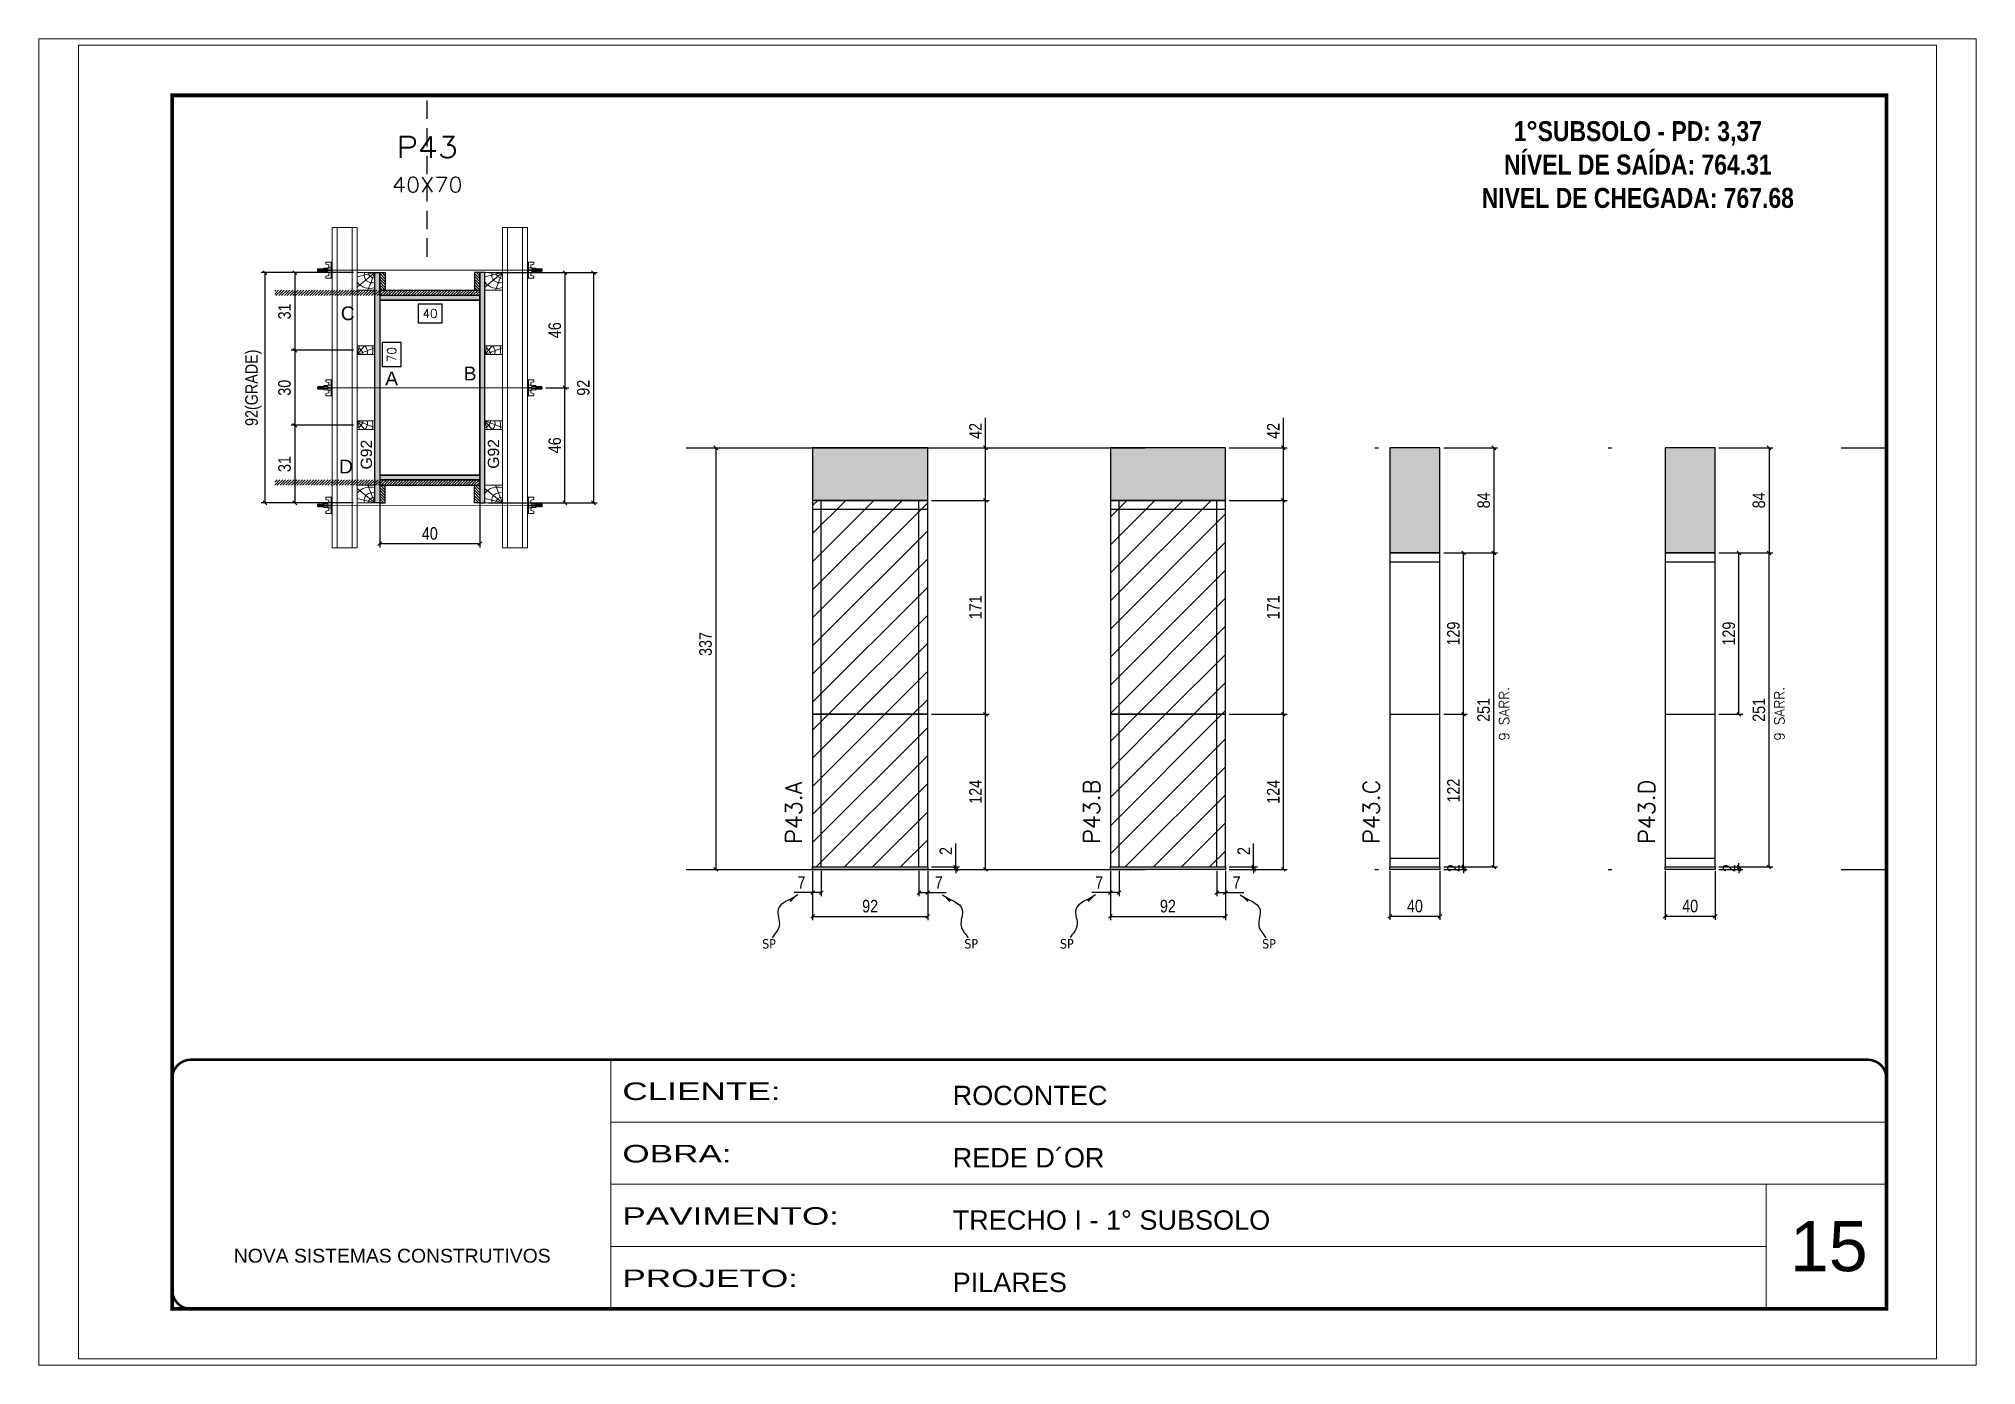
# Paper-space layout '01 (15)' of a CAD drawing. Extents: x -15 to 271, y 0 to 195.
# The model-space entities are those that its viewports show. They can reach past a viewport. Long polylines and large blocks are cut down to what shows.
import ezdxf
from ezdxf.enums import TextEntityAlignment as Align

# ---------------------------------------------------------------- set-up
doc = ezdxf.new("R2010")
doc.units = 0
for name, pattern in [('CONTINUO', [0]), ('DASHED', [0.75, 0.5, -0.25]), ('DIVIDE2', [0.625, 0.25, -0.125, 0, -0.125, 0, -0.125]), ('HIDDEN', [0.375, 0.25, -0.125])]:
    doc.linetypes.add(name, pattern=pattern)
for name, color, linetype, lineweight in [('CARIMBO', 255, 'Continuous', 9), ('Folhas', 255, 'Continuous', 9), ('Hachura', 251, 'Continuous', 9), ('Madeira', 126, 'Continuous', 18), ('Perfil Metálico', 224, 'Continuous', 18), ('SARRAFO DE PRESSAO', 251, 'DASHED', 9), ('Texto Seção', 7, 'Continuous', 15)]:
    doc.layers.add(name, color=color, linetype=linetype, lineweight=lineweight)
for name, color, linetype in [('CHAPA', 1, 'Continuous'), ('COTA', 241, 'Continuous'), ('cotas', 4, 'Continuous'), ('MEIO_PONT', 93, 'Continuous'), ('NOMENCLATURA', 7, 'Continuous'), ('Nível', 160, 'Continuous'), ('Painéis', 200, 'Continuous'), ('SARR_2.2x7', 40, 'Continuous'), ('SARRAFO', 251, 'Continuous'), ('Sarrafo de Pressão', 42, 'HIDDEN'), ('texto', 7, 'Continuous'), ('Texto de Titulo', 7, 'Continuous'), ('Texto Qtd Sarr', 242, 'Continuous'), ('TEXTO_GERAL', 7, 'Continuous')]:
    doc.layers.add(name, color=color, linetype=linetype)
doc.styles.add('ARIAL', font='arial.ttf')
doc.styles.add('COTA TECNICA', font='techl___.ttf', dxfattribs={"height": 10})
doc.styles.add('COTA TECNICA 2X', font='techl___.ttf', dxfattribs={"height": 10})
doc.styles.add('COTA TECNICA-50', font='techl___.ttf', dxfattribs={"height": 10})
doc.styles.add('REGUA-120', font='ROMANS.shx', dxfattribs={"height": 15})
doc.styles.add('ROMANC', font='techb___.ttf', dxfattribs={"height": 2.5})
doc.styles.add('ROMANS', font='romans.shx')
doc.styles.add('SANSSERIF', font='sas_____.pfb')
doc.styles.get("Standard").update_dxf_attribs({"font": 'arial.ttf'})
doc.styles.add('Tecnologia', font='')
doc.styles.get('Tecnologia').set_extended_font_data('Forgotten Futurist')
doc.dimstyles.new('COTA PAINEL-50', dxfattribs={"dimtxt": 10, "dimasz": 3, "dimexe": 3, "dimexo": 3, "dimgap": 3, "dimtad": 1, "dimdec": 1, "dimzin": 12, "dimdsep": 46, "dimtxsty": 'COTA TECNICA-50', "dimblk1": 'OBLIQUE', "dimblk2": 'OBLIQUE', "dimsah": 1, "dimcen": 0.9, "dimclrd": 4, "dimclre": 4, "dimclrt": 240, "dimadec": 1, "dimazin": 3, "dimtfac": 1, "dimtdec": 1, "dimtmove": 0, "dimatfit": 3, "dimfxl": 1, "dimtolj": 1, "dimtzin": 12, "dimarcsym": 0})
doc.dimstyles.new('PAINEL', dxfattribs={"dimtxt": 10, "dimasz": 3, "dimexe": 3, "dimexo": 3, "dimgap": 3, "dimtad": 1, "dimdec": 1, "dimzin": 12, "dimdsep": 46, "dimtxsty": 'COTA TECNICA', "dimblk1": 'OBLIQUE', "dimblk2": 'OBLIQUE', "dimsah": 1, "dimcen": 0.9, "dimclrd": 4, "dimclre": 4, "dimclrt": 240, "dimadec": 1, "dimazin": 3, "dimtfac": 1, "dimtdec": 1, "dimtmove": 0, "dimatfit": 3, "dimfxl": 1, "dimtolj": 1, "dimtzin": 12, "dimarcsym": 0})
doc.dimstyles.new('SECAO PILAR', dxfattribs={"dimtxt": 10, "dimasz": 3, "dimexe": 3, "dimexo": 3, "dimgap": 3, "dimtad": 1, "dimdec": 1, "dimlfac": 0.5, "dimzin": 12, "dimdsep": 46, "dimtxsty": 'COTA TECNICA 2X', "dimblk1": 'OBLIQUE', "dimblk2": 'OBLIQUE', "dimsah": 1, "dimcen": 0.9, "dimclrd": 256, "dimclre": 256, "dimclrt": 256, "dimadec": 1, "dimazin": 3, "dimtfac": 1, "dimtdec": 1, "dimtmove": 0, "dimatfit": 3, "dimfxl": 1, "dimtolj": 1, "dimtzin": 12, "dimarcsym": 0})
doc.dimstyles.new('SECÇÃO 2', dxfattribs={"dimtxt": 7, "dimasz": 6, "dimexe": 0.18, "dimexo": 2, "dimgap": -4, "dimtad": 3, "dimdec": 1, "dimlfac": 0.5, "dimzin": 12, "dimdsep": 46, "dimtxsty": 'ROMANS', "dimblk": 'ARCHTICK', "dimcen": 0.09, "dimse1": 1, "dimse2": 1, "dimsd1": 1, "dimsd2": 1, "dimclrd": 180, "dimclre": 5, "dimclrt": 1, "dimadec": 0, "dimazin": 3, "dimtfac": 1, "dimtdec": 1, "dimtofl": 0, "dimtmove": 0, "dimatfit": 3, "dimldrblk": 'ARCHTICK', "dimfxl": 1, "dimtolj": 1, "dimtzin": 0, "dimarcsym": 0})
doc.dimstyles.get("Standard").update_dxf_attribs({"dimtxt": 0.18, "dimasz": 0.18, "dimexe": 0.18, "dimexo": 0.0625, "dimgap": 0.09, "dimtad": 0, "dimtih": 1, "dimtoh": 1, "dimdec": 4, "dimzin": 0, "dimdsep": 46, "dimtxsty": 'Standard', "dimcen": 0.09, "dimadec": 0, "dimazin": 0, "dimtfac": 1, "dimtdec": 4, "dimtofl": 0, "dimtmove": 0, "dimatfit": 3, "dimfxl": 1, "dimtolj": 1, "dimtzin": 0, "dimarcsym": 0})
pattern_1 = [(45, (-126071.967, -22713.47), (-11.2253202, 11.2253202), [])]
pattern_2 = [(45, (15858.3629, 31625.1273), (-1.12253202, 1.12253202), [])]

psp = doc.layouts.new('01 (15)')

msp = doc.modelspace()

# ---------------------------------------------------------------- texts
at = {"layer": 'CARIMBO', "style": 'ARIAL'}
msp.add_text('15', height=40, dxfattribs=at).set_placement((7500.39, 8101.15))
at = {"layer": 'NOMENCLATURA', "color": 2, "insert": (7378.86, 9047.07), "char_height": 16, "attachment_point": 2, "style": 'ROMANC'}
msp.add_mtext_dynamic_manual_height_columns('\\P1°SUBSOLO - PD: 3,37\\PNÍVEL DE SAÍDA: 764.31\\PNIVEL DE CHEGADA: 767.68', width=300.2766, gutter_width=1, heights=[0], dxfattribs=at)
at = {"layer": 'texto', "color": 0, "char_height": 7.5, "attachment_point": 5}
for insert in [(6684.53, 8362.8), (6846.08, 8362.8), (6922.54, 8362.8), (7084.09, 8362.8)]:
    msp.add_mtext('{\\fTahoma|b0|i0|c0|p34;\\C4;SP}', dxfattribs=dict(at, insert=insert))
at = {"layer": 'Texto Seção', "linetype": 'Continuous', "style": 'ROMANS'}
for p in [(7275.94, 8525.21), (7496.02, 8525.21)]:
    msp.add_text('9 SARR.', height=8, rotation=90, dxfattribs=at).set_placement(p)
at = {"layer": 'Texto Seção', "char_height": 13, "width": 285.3299, "attachment_point": 7, "rotation": 90, "style": 'REGUA-120'}
for s, insert in [('P43.A', (6710.76, 8442.76)), ('P43.B', (6948.77, 8442.76)), ('P43.C', (7172.34, 8442.76)), ('P43.D', (7392.42, 8442.76))]:
    msp.add_mtext(s, dxfattribs=dict(at, insert=insert))
at = {"layer": 'TEXTO_GERAL', "style": 'ARIAL'}
for s, p in [('C', (6347.82, 8866.82)), ('A', (6382.87, 8814.77)), ('B', (6445.59, 8818.68)), ('D', (6346.42, 8744.32))]:
    msp.add_text(s, height=11, dxfattribs=at).set_placement(p, align=Align.MIDDLE_CENTER)
at = {"layer": 'TEXTO_GERAL', "color": 0, "linetype": 'Continuous', "style": 'SANSSERIF'}
for p in [(6362.68, 8741.98), (6464.25, 8742.53)]:
    msp.add_text('G92', height=9, rotation=90, dxfattribs=at).set_placement(p, align=Align.MIDDLE_LEFT)

# ---------------------------------------------------------------- blocks, each defined once
blk = doc.blocks.new('9999999999')
at = {"color": 30, "linetype": 'CONTINUO'}
for p, q in [((98564.6, 34230.2), (98564.6, 34429.4)), ((98564.6, 34379.6), (99584, 34379.6)), ((98564.6, 34329.8), (99488, 34329.8)), ((99584, 34329.8), (99488, 34329.8)), ((99488, 34329.8), (99488, 34230.2)), ((98564.6, 34280), (99488, 34280))]:
    blk.add_line(p, q, dxfattribs=at)
at = {"color": 30, "linetype": 'CONTINUO', "const_width": 2}
blk.add_lwpolyline([(99584, 34230.2), (99584, 34414.4, 0.414214), (99569, 34429.4), (98229, 34429.4, 0.414214), (98214, 34414.4), (98214, 34245.2, 0.414214), (98229, 34230.2), (99584, 34230.2)], format="xyb", dxfattribs=at)
at = {"layer": 'Folhas'}
blk.add_lwpolyline([(98139, 34190.2), (99624, 34190.2), (99624, 35240.2), (98139, 35240.2)], close=True, dxfattribs=at)
at = {"layer": 'Folhas', "color": 30, "const_width": 3}
blk.add_lwpolyline([(98214, 34230.2), (99584, 34230.2), (99584, 35200.2), (98214, 35200.2)], close=True, dxfattribs=at)
at = {"color": 7, "linetype": 'Continuous', "ltscale": 5, "style": 'ARIAL'}
for s, height, p in [('ROCONTEC', 15.48, (98837.7, 34393.1)), ('REDE D´OR', 15.48, (98837.7, 34343.3)), ('TRECHO I - 1° SUBSOLO', 15.483, (98837.7, 34293.5)), ('NOVA SISTEMAS CONSTRUTIVOS', 11.059, (98263.2, 34267.2)), ('PILARES', 15.48, (98837.7, 34243.7))]:
    blk.add_text(s, height=height, dxfattribs=at).set_placement(p)
at = {"layer": 'Folhas', "color": 7, "style": 'Tecnologia', "width": 1.5}
for s, p in [('CLIENTE:', (98573.7, 34397.2)), ('OBRA:', (98573.7, 34347.3)), ('PAVIMENTO:', (98573.7, 34297.5)), ('PROJETO:', (98573.7, 34247.7))]:
    blk.add_text(s, height=14, dxfattribs=at).set_placement(p)
blk = doc.blocks.new('_Oblique')
at = {"color": 0, "linetype": 'ByBlock', "lineweight": -2}
blk.add_line((-0.5, -0.5), (0.5, 0.5), dxfattribs=at)
blk = doc.blocks.new('*D2201')
at = {"layer": 'cotas', "color": 4, "linetype": 'ByBlock', "lineweight": -2, "transparency": 16777216}
for p, q in [((6621.3, 8759.3), (6645, 8759.3)), ((6642, 8759.3), (6642, 8422.3)), ((6621.3, 8422.3), (6645, 8422.3))]:
    blk.add_line(p, q, dxfattribs=at)
at = {"layer": 'Defpoints', "color": 0, "linetype": 'ByBlock', "transparency": 16777216}
for p in [(6618.3, 8759.3), (6618.3, 8422.3), (6642, 8422.3)]:
    blk.add_point(p, dxfattribs=at)
at = {"layer": 'cotas', "color": 4, "linetype": 'ByBlock', "lineweight": -2, "transparency": 16777216, "xscale": 3, "yscale": 3, "zscale": 3}
for p, rotation in [((6642, 8759.3), 90), ((6642, 8422.3), 270)]:
    blk.add_blockref('_Oblique', p, dxfattribs=dict(at, rotation=rotation))
at = {"layer": 'cotas', "color": 240, "linetype": 'ByBlock', "transparency": 16777216, "insert": (6633.8, 8602.5), "char_height": 10, "attachment_point": 5, "rotation": 90, "style": 'COTA TECNICA'}
blk.add_mtext('\\A1;337', dxfattribs=at)
blk = doc.blocks.new('*D1712')
at = {"layer": 'COTA', "color": 4, "lineweight": -2, "transparency": 16777216}
for p, q in [((6719.3, 8421.3), (6719.3, 8381.8)), ((6811.3, 8421.3), (6811.3, 8381.8)), ((6719.3, 8384.8), (6811.3, 8384.8))]:
    blk.add_line(p, q, dxfattribs=at)
at = {"layer": 'Defpoints', "color": 0, "transparency": 16777216}
for p in [(6719.3, 8424.3), (6811.3, 8424.3), (6811.3, 8384.8)]:
    blk.add_point(p, dxfattribs=at)
at = {"layer": 'COTA', "color": 4, "lineweight": -2, "transparency": 16777216, "xscale": 3, "yscale": 3, "zscale": 3, "rotation": 180}
blk.add_blockref('_Oblique', (6719.3, 8384.8), dxfattribs=at)
at = {"layer": 'COTA', "color": 4, "lineweight": -2, "transparency": 16777216, "xscale": 3, "yscale": 3, "zscale": 3}
blk.add_blockref('_Oblique', (6811.3, 8384.8), dxfattribs=at)
at = {"layer": 'COTA', "color": 240, "transparency": 16777216, "insert": (6765.3, 8392.9), "char_height": 10, "attachment_point": 5, "style": 'COTA TECNICA'}
blk.add_mtext('\\A1;92', dxfattribs=at)
blk = doc.blocks.new('*D1713')
at = {"layer": 'COTA', "color": 4, "lineweight": -2, "transparency": 16777216}
for p, q in [((6857.5, 8759.3), (6857.5, 8783.3)), ((6814.3, 8759.3), (6860.5, 8759.3)), ((6857.5, 8717.3), (6857.5, 8759.3)), ((6814.3, 8717.3), (6860.5, 8717.3))]:
    blk.add_line(p, q, dxfattribs=at)
at = {"layer": 'Defpoints', "color": 0, "transparency": 16777216}
for p in [(6811.3, 8759.3), (6857.5, 8759.3), (6811.3, 8717.3)]:
    blk.add_point(p, dxfattribs=at)
at = {"layer": 'COTA', "color": 4, "lineweight": -2, "transparency": 16777216, "xscale": 3, "yscale": 3, "zscale": 3}
for p, rotation in [((6857.5, 8759.3), 90), ((6857.5, 8717.3), 270)]:
    blk.add_blockref('_Oblique', p, dxfattribs=dict(at, rotation=rotation))
at = {"layer": 'COTA', "color": 240, "transparency": 16777216, "insert": (6849.5, 8772.8), "char_height": 10, "attachment_point": 5, "rotation": 90, "style": 'COTA TECNICA'}
blk.add_mtext('\\A1;42', dxfattribs=at)
blk = doc.blocks.new('*D1714')
at = {"layer": 'COTA', "color": 4, "lineweight": -2, "transparency": 16777216}
for p, q in [((6719.3, 8419.3), (6719.3, 8400.8)), ((6726.3, 8421.3), (6726.3, 8400.8)), ((6719.3, 8403.8), (6704.6, 8403.8)), ((6726.3, 8403.8), (6719.3, 8403.8))]:
    blk.add_line(p, q, dxfattribs=at)
at = {"layer": 'Defpoints', "color": 0, "transparency": 16777216}
for p in [(6726.3, 8424.3), (6719.3, 8422.3), (6719.3, 8403.8)]:
    blk.add_point(p, dxfattribs=at)
at = {"layer": 'COTA', "color": 4, "lineweight": -2, "transparency": 16777216, "xscale": 3, "yscale": 3, "zscale": 3, "rotation": 180}
blk.add_blockref('_Oblique', (6719.3, 8403.8), dxfattribs=at)
at = {"layer": 'COTA', "color": 4, "lineweight": -2, "transparency": 16777216, "xscale": 3, "yscale": 3, "zscale": 3}
blk.add_blockref('_Oblique', (6726.3, 8403.8), dxfattribs=at)
at = {"layer": 'COTA', "color": 240, "transparency": 16777216, "insert": (6710.4, 8411.9), "char_height": 10, "attachment_point": 5, "style": 'COTA TECNICA-50'}
blk.add_mtext('\\A1;7', dxfattribs=at)
blk = doc.blocks.new('*D1715')
at = {"layer": 'COTA', "color": 4, "lineweight": -2, "transparency": 16777216}
for p, q in [((6804.3, 8421.3), (6804.3, 8400.8)), ((6811.3, 8419.3), (6811.3, 8400.8)), ((6804.3, 8403.8), (6811.3, 8403.8)), ((6811.3, 8403.8), (6826, 8403.8))]:
    blk.add_line(p, q, dxfattribs=at)
at = {"layer": 'Defpoints', "color": 0, "transparency": 16777216}
for p in [(6804.3, 8424.3), (6811.3, 8422.3), (6811.3, 8403.8)]:
    blk.add_point(p, dxfattribs=at)
at = {"layer": 'COTA', "color": 4, "lineweight": -2, "transparency": 16777216, "xscale": 3, "yscale": 3, "zscale": 3, "rotation": 180}
blk.add_blockref('_Oblique', (6804.3, 8403.8), dxfattribs=at)
at = {"layer": 'COTA', "color": 4, "lineweight": -2, "transparency": 16777216, "xscale": 3, "yscale": 3, "zscale": 3}
blk.add_blockref('_Oblique', (6811.3, 8403.8), dxfattribs=at)
at = {"layer": 'COTA', "color": 240, "transparency": 16777216, "insert": (6820.2, 8411.9), "char_height": 10, "attachment_point": 5, "style": 'COTA TECNICA-50'}
blk.add_mtext('\\A1;7', dxfattribs=at)
blk = doc.blocks.new('*D1716')
at = {"layer": 'COTA', "color": 4, "lineweight": -2, "transparency": 16777216}
for p, q in [((6814.3, 8546.3), (6860.5, 8546.3)), ((6857.5, 8422.3), (6857.5, 8546.3)), ((6814.3, 8422.3), (6860.5, 8422.3))]:
    blk.add_line(p, q, dxfattribs=at)
at = {"layer": 'Defpoints', "color": 0, "transparency": 16777216}
for p in [(6811.3, 8546.3), (6857.5, 8546.3), (6811.3, 8422.3)]:
    blk.add_point(p, dxfattribs=at)
at = {"layer": 'COTA', "color": 4, "lineweight": -2, "transparency": 16777216, "xscale": 3, "yscale": 3, "zscale": 3}
for p, rotation in [((6857.5, 8546.3), 90), ((6857.5, 8422.3), 270)]:
    blk.add_blockref('_Oblique', p, dxfattribs=dict(at, rotation=rotation))
at = {"layer": 'COTA', "color": 240, "transparency": 16777216, "insert": (6849.5, 8484.3), "char_height": 10, "attachment_point": 5, "rotation": 90, "style": 'COTA TECNICA-50'}
blk.add_mtext('\\A1;124', dxfattribs=at)
blk = doc.blocks.new('*D1717')
at = {"layer": 'COTA', "color": 4, "lineweight": -2, "transparency": 16777216}
for p, q in [((6833.8, 8424.3), (6833.8, 8443.1)), ((6814.3, 8424.3), (6836.8, 8424.3)), ((6833.8, 8422.3), (6833.8, 8424.3)), ((6814.3, 8422.3), (6836.8, 8422.3)), ((6833.8, 8422.3), (6833.8, 8419.3))]:
    blk.add_line(p, q, dxfattribs=at)
at = {"layer": 'Defpoints', "color": 0, "transparency": 16777216}
for p in [(6811.3, 8424.3), (6811.3, 8422.3), (6833.8, 8422.3)]:
    blk.add_point(p, dxfattribs=at)
at = {"layer": 'COTA', "color": 4, "lineweight": -2, "transparency": 16777216, "xscale": 3, "yscale": 3, "zscale": 3}
for p, rotation in [((6833.8, 8424.3), 270), ((6833.8, 8422.3), 90)]:
    blk.add_blockref('_Oblique', p, dxfattribs=dict(at, rotation=rotation))
at = {"layer": 'COTA', "color": 240, "transparency": 16777216, "insert": (6825.8, 8437), "char_height": 10, "attachment_point": 5, "rotation": 90, "style": 'COTA TECNICA-50'}
blk.add_mtext('\\A1;2', dxfattribs=at)
blk = doc.blocks.new('*D1334')
at = {"layer": 'COTA', "color": 180, "lineweight": -2, "transparency": 16777216}
for p, q in [((6390.4, 8843.5), (6375.4, 8843.5)), ((6375.4, 8843.5), (6375.4, 8824.2)), ((6390.4, 8824.2), (6390.4, 8843.5)), ((6375.4, 8824.2), (6390.4, 8824.2))]:
    blk.add_line(p, q, dxfattribs=at)
at = {"layer": 'Defpoints', "color": 0, "transparency": 16777216}
for p in [(6422.8, 8886.5), (6394.4, 8746.5), (6422.8, 8746.5)]:
    blk.add_point(p, dxfattribs=at)
at = {"layer": 'COTA', "color": 1, "transparency": 16777216, "insert": (6382.9, 8833.8), "char_height": 7, "attachment_point": 5, "rotation": 90, "style": 'ROMANS'}
blk.add_mtext('\\A1;70', dxfattribs=at)
blk = doc.blocks.new('_ArchTick')
at = {"color": 0, "linetype": 'ByBlock', "const_width": 0.15}
blk.add_lwpolyline([(-0.5, -0.5), (0.5, 0.5)], dxfattribs=at)
blk = doc.blocks.new('*D1335')
at = {"layer": 'COTA', "lineweight": -2, "transparency": 16777216}
for p, q in [((6460.4, 8899.3), (6547.2, 8899.3)), ((6544.2, 8899.3), (6544.2, 8715.3)), ((6460.4, 8715.3), (6547.2, 8715.3))]:
    blk.add_line(p, q, dxfattribs=at)
at = {"layer": 'Defpoints', "color": 0, "transparency": 16777216}
for p in [(6457.4, 8899.3), (6457.4, 8715.3), (6544.2, 8715.3)]:
    blk.add_point(p, dxfattribs=at)
at = {"layer": 'COTA', "lineweight": -2, "transparency": 16777216, "xscale": 3, "yscale": 3, "zscale": 3}
for p, rotation in [((6544.2, 8899.3), 90), ((6544.2, 8715.3), 270)]:
    blk.add_blockref('_Oblique', p, dxfattribs=dict(at, rotation=rotation))
at = {"layer": 'COTA', "transparency": 16777216, "insert": (6536.1, 8807.3), "char_height": 10, "attachment_point": 5, "rotation": 90, "style": 'COTA TECNICA 2X'}
blk.add_mtext('\\A1;92', dxfattribs=at)
blk = doc.blocks.new('*D1336')
at = {"layer": 'COTA', "lineweight": -2, "transparency": 16777216}
for p, q in [((6494.4, 8899.3), (6524.4, 8899.3)), ((6521.4, 8899.3), (6521.4, 8807.3)), ((6506.2, 8807.3), (6524.4, 8807.3))]:
    blk.add_line(p, q, dxfattribs=at)
at = {"layer": 'Defpoints', "color": 0, "transparency": 16777216}
for p in [(6491.4, 8899.3), (6503.2, 8807.3), (6521.4, 8807.3)]:
    blk.add_point(p, dxfattribs=at)
at = {"layer": 'COTA', "lineweight": -2, "transparency": 16777216, "xscale": 3, "yscale": 3, "zscale": 3}
for p, rotation in [((6521.4, 8899.3), 90), ((6521.4, 8807.3), 270)]:
    blk.add_blockref('_Oblique', p, dxfattribs=dict(at, rotation=rotation))
at = {"layer": 'COTA', "transparency": 16777216, "insert": (6513.3, 8853.3), "char_height": 10, "attachment_point": 5, "rotation": 90, "style": 'COTA TECNICA 2X'}
blk.add_mtext('\\A1;46', dxfattribs=at)
blk = doc.blocks.new('*D1337')
at = {"layer": 'COTA', "lineweight": -2, "transparency": 16777216}
for p, q in [((6506.2, 8807.3), (6524.4, 8807.3)), ((6521.4, 8715.3), (6521.4, 8807.3)), ((6494.4, 8715.3), (6524.4, 8715.3))]:
    blk.add_line(p, q, dxfattribs=at)
at = {"layer": 'Defpoints', "color": 0, "transparency": 16777216}
for p in [(6503.2, 8807.3), (6521.4, 8807.3), (6491.4, 8715.3)]:
    blk.add_point(p, dxfattribs=at)
at = {"layer": 'COTA', "lineweight": -2, "transparency": 16777216, "xscale": 3, "yscale": 3, "zscale": 3}
for p, rotation in [((6521.4, 8807.3), 90), ((6521.4, 8715.3), 270)]:
    blk.add_blockref('_Oblique', p, dxfattribs=dict(at, rotation=rotation))
at = {"layer": 'COTA', "transparency": 16777216, "insert": (6513.3, 8761.3), "char_height": 10, "attachment_point": 5, "rotation": 90, "style": 'COTA TECNICA 2X'}
blk.add_mtext('\\A1;46', dxfattribs=at)
blk = doc.blocks.new('*D1338')
at = {"layer": 'COTA', "color": 180, "lineweight": -2, "transparency": 16777216}
for p, q in [((6423.3, 8874.1), (6404, 8874.1)), ((6404, 8874.1), (6404, 8859.1)), ((6423.3, 8859.1), (6423.3, 8874.1)), ((6404, 8859.1), (6423.3, 8859.1))]:
    blk.add_line(p, q, dxfattribs=at)
at = {"layer": 'Defpoints', "color": 0, "transparency": 16777216}
for p in [(6311.5, 8877.9), (6391.5, 8877.9), (6391.5, 8855.1)]:
    blk.add_point(p, dxfattribs=at)
at = {"layer": 'COTA', "color": 1, "transparency": 16777216, "insert": (6413.6, 8866.6), "char_height": 7, "attachment_point": 5, "style": 'ROMANS'}
blk.add_mtext('\\A1;40', dxfattribs=at)
blk = doc.blocks.new('titulo1')
at = {"layer": 'Defpoints', "color": 252, "linetype": 'HIDDEN', "ltscale": 2}
blk.add_line((0, 0), (0, 125), dxfattribs=at)
at = {"layer": 'Defpoints', "style": 'ROMANS', "oblique": 15}
blk.add_attdef('FOLHA', text='', height=10, dxfattribs=at).set_placement((0, 15.6), align=Align.MIDDLE_CENTER)
at = {"layer": 'Texto Qtd Sarr', "color": 3, "style": 'ROMANS', "oblique": 15}
for tag, height, p in [('TITULO', 17, (0, 71.4)), ('SEÇÃO', 12, (0, 41.5))]:
    blk.add_attdef(tag, text='', height=height, dxfattribs=at).set_placement(p, align=Align.MIDDLE_CENTER)
blk = doc.blocks.new('PONTALETE')
at = {"layer": 'Madeira'}
for q in [(2.71, 7), (7, 5.76), (7, 1.74)]:
    blk.add_line((0, 0), q, dxfattribs=at)
blk.add_lwpolyline([(0, 0), (7, 0), (7, 7), (0, 7)], close=True, dxfattribs=at)
for centre, radius, start, end in [((2.04, 0.06), 6.23, 37.28179, 109.09128), ((1.09, 0.9), 3.19, 343.60304, 109.98471), ((-0.21, -0.78), 3.09, 14.63219, 86.0383)]:
    blk.add_arc(centre, radius, start, end, dxfattribs=at)
blk = doc.blocks.new('*D1339')
at = {"layer": 'COTA', "lineweight": -2, "transparency": 16777216}
for p, q in [((6352.4, 8899.3), (6278.6, 8899.3)), ((6281.6, 8899.3), (6281.6, 8715.3)), ((6352.4, 8715.3), (6278.6, 8715.3))]:
    blk.add_line(p, q, dxfattribs=at)
at = {"layer": 'Defpoints', "color": 0, "transparency": 16777216}
for p in [(6355.4, 8899.3), (6281.6, 8715.3), (6355.4, 8715.3)]:
    blk.add_point(p, dxfattribs=at)
at = {"layer": 'COTA', "lineweight": -2, "transparency": 16777216, "xscale": 3, "yscale": 3, "zscale": 3}
for p, rotation in [((6281.6, 8899.3), 90), ((6281.6, 8715.3), 270)]:
    blk.add_blockref('_Oblique', p, dxfattribs=dict(at, rotation=rotation))
at = {"layer": 'COTA', "transparency": 16777216, "insert": (6272.4, 8807.3), "char_height": 10, "attachment_point": 5, "rotation": 90, "style": 'COTA TECNICA 2X'}
blk.add_mtext('\\A1;92(GRADE)', dxfattribs=at)
blk = doc.blocks.new('MEIO PONTALETE')
at = {"layer": 'Madeira'}
for q in [(2.71, 7), (3.5, 2.88), (3.5, 0.87)]:
    blk.add_line((0, 0), q, dxfattribs=at)
blk.add_lwpolyline([(0, 0), (3.5, 0), (3.5, 7), (0, 7)], close=True, dxfattribs=at)
for centre, radius, start, end in [((2.04, 0.06), 6.23, 76.44987, 109.09128), ((1.09, 0.9), 3.19, 40.90626, 109.98471), ((-0.21, -0.78), 3.09, 14.63219, 86.0383)]:
    blk.add_arc(centre, radius, start, end, dxfattribs=at)
blk = doc.blocks.new('*D1340')
at = {"layer": 'COTA', "lineweight": -2, "transparency": 16777216}
for p, q in [((6352.4, 8777.3), (6302.5, 8777.3)), ((6305.5, 8777.3), (6305.5, 8715.3)), ((6352.4, 8715.3), (6302.5, 8715.3))]:
    blk.add_line(p, q, dxfattribs=at)
at = {"layer": 'Defpoints', "color": 0, "transparency": 16777216}
for p in [(6355.4, 8777.3), (6305.5, 8715.3), (6355.4, 8715.3)]:
    blk.add_point(p, dxfattribs=at)
at = {"layer": 'COTA', "lineweight": -2, "transparency": 16777216, "xscale": 3, "yscale": 3, "zscale": 3}
for p, rotation in [((6305.5, 8777.3), 90), ((6305.5, 8715.3), 270)]:
    blk.add_blockref('_Oblique', p, dxfattribs=dict(at, rotation=rotation))
at = {"layer": 'COTA', "transparency": 16777216, "insert": (6297.3, 8746.3), "char_height": 10, "attachment_point": 5, "rotation": 90, "style": 'COTA TECNICA 2X'}
blk.add_mtext('\\A1;31', dxfattribs=at)
blk = doc.blocks.new('C')
at = {"layer": 'Hachura', "color": 0}
for p, q in [((0, 3.22), (0, -3.22)), ((0.45, 3.22), (0, 3.22)), ((0.46, 3.16), (0, 3.16)), ((0.46, 3.05), (0, 3.05)), ((0.46, 2.88), (0, 2.88)), ((0, 2.75), (0, -1.16)), ((0.46, 2.65), (0, 2.65)), ((0.46, 2.23), (0, 2.23)), ((0.46, 1.51), (0, 1.51)), ((0.39, 0.49), (0.17, 0.49)), ((0.45, -3.23), (0.45, 3.22)), ((0.45, 3.22), (2.58, 3.22)), ((1.74, 0.97), (0.45, 0.97)), ((1.45, 0.1), (0.45, 0.1)), ((1.35, 1.94), (1.35, 0.96)), ((2.58, 2.39), (1.47, 2.09)), ((1.74, -0.97), (1.74, 0.97)), ((1.74, 0.97), (1.74, 0.84)), ((1.74, 0.97), (1.74, 0.84)), ((1.74, 0.84), (3.35, 0.84)), ((3.35, 0.45), (1.74, 0.45)), ((2.58, 3.22), (2.58, 2.39)), ((3.32, 0.84), (3.32, -0.84)), ((3.35, 0.84), (3.35, -0.84)), ((3.68, 0.45), (3.35, 0.45)), ((3.84, -0.52), (3.35, 0.45)), ((3.35, 0.06), (3.67, -0.57)), ((3.68, 0.45), (4.16, -0.52)), ((3.72, 0.5), (4.25, -0.57)), ((4.37, -0.55), (3.83, 0.53)), ((4.15, 0.45), (3.93, 0.45)), ((4.42, -0.52), (3.93, 0.45)), ((4.15, 0.45), (4.26, 0.45)), ((4.26, 0.45), (4.74, -0.52)), ((4.3, 0.5), (4.83, -0.57)), ((4.95, -0.55), (4.41, 0.53)), ((4.51, 0.45), (4.84, 0.45)), ((5, -0.52), (4.51, 0.45)), ((4.84, 0.45), (5.32, -0.52)), ((4.88, 0.5), (5.41, -0.57)), ((5.53, -0.55), (4.99, 0.53)), ((5.58, -0.52), (5.09, 0.45)), ((5.42, 0.45), (5.09, 0.45)), ((5.58, -0.52), (5.09, 0.45)), ((5.42, 0.45), (5.74, -0.19)), ((5.46, 0.5), (5.74, -0.07)), ((5.74, 0.19), (5.57, 0.53)), ((5.74, 0.32), (5.68, 0.45)), ((5.68, 0.45), (5.74, 0.45)), ((5.74, 0.45), (5.9, 0.29)), ((5.74, 0.45), (5.74, -0.52)), ((5.9, -0.36), (5.9, 0.29)), ((0.45, 0), (0, 0)), ((0.46, -1.52), (0, -1.52)), ((0.46, -2.23), (0, -2.23)), ((0.46, -2.65), (0, -2.65)), ((0.46, -2.88), (0, -2.88)), ((0.46, -3.05), (0, -3.05)), ((0.46, -3.16), (0, -3.16)), ((0, -3.22), (2.57, -3.22)), ((0.08, -0.48), (0.29, -0.48)), ((0.29, -0.48), (0.4, -0.48)), ((0.45, 0), (0.45, -0.97)), ((0.45, -0.16), (1.45, -0.16)), ((0.45, -0.65), (0.45, -0.32)), ((0.45, -3.23), (0.45, -0.65)), ((0.45, -0.97), (1.74, -0.97)), ((1.35, -1.94), (1.35, -0.97)), ((2.58, -2.39), (1.47, -2.1)), ((3.35, -0.32), (1.74, -0.32)), ((3.35, -0.84), (1.74, -0.84)), ((2.58, -3.23), (2.58, -2.39)), ((3.35, -0.07), (3.58, -0.52)), ((3.35, -0.52), (3.58, -0.52)), ((3.84, -0.52), (4.16, -0.52)), ((4.42, -0.52), (4.74, -0.52)), ((4.63, -0.52), (4.74, -0.52)), ((5, -0.52), (5.32, -0.52)), ((5.58, -0.52), (5.74, -0.52)), ((5.74, -0.52), (5.9, -0.36)), ((5.74, -0.52), (5.74, -0.52))]:
    blk.add_line(p, q, dxfattribs=at)
for centre, radius, start, end in [((1.52, 1.94), 0.161, 104.74356, 180), ((1.44, -0.03), 0.129, 272.69497, 87.30503), ((3.81, 0.39), 0.143, 25.56881, 154.43119), ((4.39, 0.39), 0.143, 25.56881, 154.43119), ((4.97, 0.39), 0.143, 25.56881, 154.43119), ((5.55, 0.39), 0.143, 25.56881, 154.43119), ((0.17, -0.37), 0.174, 221.74404, 317.85924), ((1.52, -1.94), 0.161, 180, 255.25644), ((3.71, -0.4), 0.174, 222.14076, 318.25596), ((4.29, -0.4), 0.174, 222.14076, 318.25596), ((4.87, -0.4), 0.174, 222.14076, 318.25596), ((5.45, -0.4), 0.174, 222.14076, 318.25596), ((5.61, -0.4), 0.174, 317.85924, 318.25596)]:
    blk.add_arc(centre, radius, start, end, dxfattribs=at)
blk = doc.blocks.new('*D1341')
at = {"layer": 'COTA', "lineweight": -2, "transparency": 16777216}
for p, q in [((6352.4, 8899.3), (6302.5, 8899.3)), ((6305.5, 8899.3), (6305.5, 8837.3)), ((6352.4, 8837.3), (6302.5, 8837.3))]:
    blk.add_line(p, q, dxfattribs=at)
at = {"layer": 'Defpoints', "color": 0, "transparency": 16777216}
for p in [(6355.4, 8899.3), (6305.5, 8837.3), (6355.4, 8837.3)]:
    blk.add_point(p, dxfattribs=at)
at = {"layer": 'COTA', "lineweight": -2, "transparency": 16777216, "xscale": 3, "yscale": 3, "zscale": 3}
for p, rotation in [((6305.5, 8899.3), 90), ((6305.5, 8837.3), 270)]:
    blk.add_blockref('_Oblique', p, dxfattribs=dict(at, rotation=rotation))
at = {"layer": 'COTA', "transparency": 16777216, "insert": (6297.3, 8868.3), "char_height": 10, "attachment_point": 5, "rotation": 90, "style": 'COTA TECNICA 2X'}
blk.add_mtext('\\A1;31', dxfattribs=at)
blk = doc.blocks.new('*D1342')
at = {"layer": 'COTA', "lineweight": -2, "transparency": 16777216}
for p, q in [((6352.4, 8837.3), (6302.5, 8837.3)), ((6305.5, 8837.3), (6305.5, 8777.3)), ((6352.4, 8777.3), (6302.5, 8777.3))]:
    blk.add_line(p, q, dxfattribs=at)
at = {"layer": 'Defpoints', "color": 0, "transparency": 16777216}
for p in [(6355.4, 8837.3), (6305.5, 8777.3), (6355.4, 8777.3)]:
    blk.add_point(p, dxfattribs=at)
at = {"layer": 'COTA', "lineweight": -2, "transparency": 16777216, "xscale": 3, "yscale": 3, "zscale": 3}
for p, rotation in [((6305.5, 8837.3), 90), ((6305.5, 8777.3), 270)]:
    blk.add_blockref('_Oblique', p, dxfattribs=dict(at, rotation=rotation))
at = {"layer": 'COTA', "transparency": 16777216, "insert": (6297.3, 8807.3), "char_height": 10, "attachment_point": 5, "rotation": 90, "style": 'COTA TECNICA 2X'}
blk.add_mtext('\\A1;30', dxfattribs=at)
blk = doc.blocks.new('*D1977')
at = {"layer": 'COTA', "lineweight": -2, "transparency": 16777216}
for p, q in [((6373.4, 8730.7), (6373.4, 8679.7)), ((6453.4, 8730.7), (6453.4, 8679.7)), ((6373.4, 8682.7), (6453.4, 8682.7))]:
    blk.add_line(p, q, dxfattribs=at)
at = {"layer": 'Defpoints', "color": 0, "transparency": 16777216}
for p in [(6373.4, 8733.7), (6453.4, 8733.7), (6453.4, 8682.7)]:
    blk.add_point(p, dxfattribs=at)
at = {"layer": 'COTA', "lineweight": -2, "transparency": 16777216, "xscale": 3, "yscale": 3, "zscale": 3, "rotation": 180}
blk.add_blockref('_Oblique', (6373.4, 8682.7), dxfattribs=at)
at = {"layer": 'COTA', "lineweight": -2, "transparency": 16777216, "xscale": 3, "yscale": 3, "zscale": 3}
blk.add_blockref('_Oblique', (6453.4, 8682.7), dxfattribs=at)
at = {"layer": 'COTA', "transparency": 16777216, "insert": (6413.4, 8690.8), "char_height": 10, "attachment_point": 5, "style": 'COTA TECNICA 2X'}
blk.add_mtext('\\A1;40', dxfattribs=at)
blk = doc.blocks.new('*D1343')
at = {"layer": 'COTA', "color": 4, "lineweight": -2, "transparency": 16777216}
for p, q in [((7180.7, 8421.3), (7180.7, 8381.9)), ((7220.7, 8421.3), (7220.7, 8381.9)), ((7180.7, 8384.9), (7220.7, 8384.9))]:
    blk.add_line(p, q, dxfattribs=at)
at = {"layer": 'Defpoints', "color": 0, "transparency": 16777216}
for p in [(7180.7, 8424.3), (7220.7, 8424.3), (7220.7, 8384.9)]:
    blk.add_point(p, dxfattribs=at)
at = {"layer": 'COTA', "color": 4, "lineweight": -2, "transparency": 16777216, "xscale": 3, "yscale": 3, "zscale": 3, "rotation": 180}
blk.add_blockref('_Oblique', (7180.7, 8384.9), dxfattribs=at)
at = {"layer": 'COTA', "color": 4, "lineweight": -2, "transparency": 16777216, "xscale": 3, "yscale": 3, "zscale": 3}
blk.add_blockref('_Oblique', (7220.7, 8384.9), dxfattribs=at)
at = {"layer": 'COTA', "color": 240, "transparency": 16777216, "insert": (7200.7, 8393), "char_height": 10, "attachment_point": 5, "style": 'COTA TECNICA'}
blk.add_mtext('\\A1;40', dxfattribs=at)
blk = doc.blocks.new('*D1344')
at = {"layer": 'COTA', "color": 4, "lineweight": -2, "transparency": 16777216}
for p, q in [((7223.7, 8424.3), (7242.6, 8424.3)), ((7239.6, 8424.3), (7239.6, 8427.3)), ((7239.6, 8422.3), (7239.6, 8424.3)), ((7223.7, 8422.3), (7242.6, 8422.3)), ((7239.6, 8422.3), (7239.6, 8419.3))]:
    blk.add_line(p, q, dxfattribs=at)
at = {"layer": 'Defpoints', "color": 0, "transparency": 16777216}
for p in [(7220.7, 8424.3), (7239.6, 8424.3), (7220.7, 8422.3)]:
    blk.add_point(p, dxfattribs=at)
at = {"layer": 'COTA', "color": 4, "lineweight": -2, "transparency": 16777216, "xscale": 3, "yscale": 3, "zscale": 3}
for p, rotation in [((7239.6, 8424.3), 270), ((7239.6, 8422.3), 90)]:
    blk.add_blockref('_Oblique', p, dxfattribs=dict(at, rotation=rotation))
at = {"layer": 'COTA', "color": 240, "transparency": 16777216, "insert": (7231.6, 8423.3), "char_height": 10, "attachment_point": 5, "rotation": 90, "style": 'COTA TECNICA-50'}
blk.add_mtext('\\A1;2', dxfattribs=at)
blk = doc.blocks.new('*D1978')
at = {"layer": 'COTA', "color": 4, "linetype": 'ByBlock', "lineweight": -2, "transparency": 16777216}
for p, q in [((7223.7, 8759.3), (7266.8, 8759.3)), ((7263.8, 8759.3), (7263.8, 8675.3)), ((7223.7, 8675.3), (7266.8, 8675.3))]:
    blk.add_line(p, q, dxfattribs=at)
at = {"layer": 'Defpoints', "color": 0, "linetype": 'ByBlock', "transparency": 16777216}
for p in [(7220.7, 8759.3), (7220.7, 8675.3), (7263.8, 8675.3)]:
    blk.add_point(p, dxfattribs=at)
at = {"layer": 'COTA', "color": 4, "linetype": 'ByBlock', "lineweight": -2, "transparency": 16777216, "xscale": 3, "yscale": 3, "zscale": 3}
for p, rotation in [((7263.8, 8759.3), 90), ((7263.8, 8675.3), 270)]:
    blk.add_blockref('_Oblique', p, dxfattribs=dict(at, rotation=rotation))
at = {"layer": 'COTA', "color": 240, "linetype": 'ByBlock', "transparency": 16777216, "insert": (7255.7, 8717.3), "char_height": 10, "attachment_point": 5, "rotation": 90, "style": 'COTA TECNICA'}
blk.add_mtext('\\A1;84', dxfattribs=at)
blk = doc.blocks.new('*D1979')
at = {"layer": 'COTA', "color": 4, "linetype": 'ByBlock', "lineweight": -2, "transparency": 16777216}
for p, q in [((7223.7, 8675.3), (7266.8, 8675.3)), ((7263.8, 8424.3), (7263.8, 8675.3)), ((7223.7, 8424.3), (7266.8, 8424.3))]:
    blk.add_line(p, q, dxfattribs=at)
at = {"layer": 'Defpoints', "color": 0, "linetype": 'ByBlock', "transparency": 16777216}
for p in [(7220.7, 8675.3), (7263.8, 8675.3), (7220.7, 8424.3)]:
    blk.add_point(p, dxfattribs=at)
at = {"layer": 'COTA', "color": 4, "linetype": 'ByBlock', "lineweight": -2, "transparency": 16777216, "xscale": 3, "yscale": 3, "zscale": 3}
for p, rotation in [((7263.8, 8675.3), 90), ((7263.8, 8424.3), 270)]:
    blk.add_blockref('_Oblique', p, dxfattribs=dict(at, rotation=rotation))
at = {"layer": 'COTA', "color": 240, "linetype": 'ByBlock', "transparency": 16777216, "insert": (7255.6, 8549.8), "char_height": 10, "attachment_point": 5, "rotation": 90, "style": 'COTA TECNICA'}
blk.add_mtext('\\A1;251', dxfattribs=at)
blk = doc.blocks.new('*D1345')
at = {"layer": 'COTA', "color": 4, "lineweight": -2, "transparency": 16777216}
for p, q in [((7400.7, 8421.3), (7400.7, 8381.9)), ((7440.7, 8421.3), (7440.7, 8381.9)), ((7400.7, 8384.9), (7440.7, 8384.9))]:
    blk.add_line(p, q, dxfattribs=at)
at = {"layer": 'Defpoints', "color": 0, "transparency": 16777216}
for p in [(7400.7, 8424.3), (7440.7, 8424.3), (7440.7, 8384.9)]:
    blk.add_point(p, dxfattribs=at)
at = {"layer": 'COTA', "color": 4, "lineweight": -2, "transparency": 16777216, "xscale": 3, "yscale": 3, "zscale": 3, "rotation": 180}
blk.add_blockref('_Oblique', (7400.7, 8384.9), dxfattribs=at)
at = {"layer": 'COTA', "color": 4, "lineweight": -2, "transparency": 16777216, "xscale": 3, "yscale": 3, "zscale": 3}
blk.add_blockref('_Oblique', (7440.7, 8384.9), dxfattribs=at)
at = {"layer": 'COTA', "color": 240, "transparency": 16777216, "insert": (7420.7, 8393), "char_height": 10, "attachment_point": 5, "style": 'COTA TECNICA'}
blk.add_mtext('\\A1;40', dxfattribs=at)
blk = doc.blocks.new('*D1346')
at = {"layer": 'COTA', "color": 4, "lineweight": -2, "transparency": 16777216}
for p, q in [((7443.7, 8424.3), (7462.7, 8424.3)), ((7459.7, 8424.3), (7459.7, 8427.3)), ((7459.7, 8422.3), (7459.7, 8424.3)), ((7443.7, 8422.3), (7462.7, 8422.3)), ((7459.7, 8422.3), (7459.7, 8419.3))]:
    blk.add_line(p, q, dxfattribs=at)
at = {"layer": 'Defpoints', "color": 0, "transparency": 16777216}
for p in [(7440.7, 8424.3), (7459.7, 8424.3), (7440.7, 8422.3)]:
    blk.add_point(p, dxfattribs=at)
at = {"layer": 'COTA', "color": 4, "lineweight": -2, "transparency": 16777216, "xscale": 3, "yscale": 3, "zscale": 3}
for p, rotation in [((7459.7, 8424.3), 270), ((7459.7, 8422.3), 90)]:
    blk.add_blockref('_Oblique', p, dxfattribs=dict(at, rotation=rotation))
at = {"layer": 'COTA', "color": 240, "transparency": 16777216, "insert": (7451.7, 8423.3), "char_height": 10, "attachment_point": 5, "rotation": 90, "style": 'COTA TECNICA-50'}
blk.add_mtext('\\A1;2', dxfattribs=at)
blk = doc.blocks.new('*D1980')
at = {"layer": 'COTA', "color": 4, "linetype": 'ByBlock', "lineweight": -2, "transparency": 16777216}
for p, q in [((7443.7, 8759.3), (7486.8, 8759.3)), ((7483.8, 8759.3), (7483.8, 8675.3)), ((7443.7, 8675.3), (7486.8, 8675.3))]:
    blk.add_line(p, q, dxfattribs=at)
at = {"layer": 'Defpoints', "color": 0, "linetype": 'ByBlock', "transparency": 16777216}
for p in [(7440.7, 8759.3), (7440.7, 8675.3), (7483.8, 8675.3)]:
    blk.add_point(p, dxfattribs=at)
at = {"layer": 'COTA', "color": 4, "linetype": 'ByBlock', "lineweight": -2, "transparency": 16777216, "xscale": 3, "yscale": 3, "zscale": 3}
for p, rotation in [((7483.8, 8759.3), 90), ((7483.8, 8675.3), 270)]:
    blk.add_blockref('_Oblique', p, dxfattribs=dict(at, rotation=rotation))
at = {"layer": 'COTA', "color": 240, "linetype": 'ByBlock', "transparency": 16777216, "insert": (7475.7, 8717.3), "char_height": 10, "attachment_point": 5, "rotation": 90, "style": 'COTA TECNICA'}
blk.add_mtext('\\A1;84', dxfattribs=at)
blk = doc.blocks.new('*D1981')
at = {"layer": 'COTA', "color": 4, "linetype": 'ByBlock', "lineweight": -2, "transparency": 16777216}
for p, q in [((7443.7, 8675.3), (7486.8, 8675.3)), ((7483.8, 8424.3), (7483.8, 8675.3)), ((7443.7, 8424.3), (7486.8, 8424.3))]:
    blk.add_line(p, q, dxfattribs=at)
at = {"layer": 'Defpoints', "color": 0, "linetype": 'ByBlock', "transparency": 16777216}
for p in [(7440.7, 8675.3), (7483.8, 8675.3), (7440.7, 8424.3)]:
    blk.add_point(p, dxfattribs=at)
at = {"layer": 'COTA', "color": 4, "linetype": 'ByBlock', "lineweight": -2, "transparency": 16777216, "xscale": 3, "yscale": 3, "zscale": 3}
for p, rotation in [((7483.8, 8675.3), 90), ((7483.8, 8424.3), 270)]:
    blk.add_blockref('_Oblique', p, dxfattribs=dict(at, rotation=rotation))
at = {"layer": 'COTA', "color": 240, "linetype": 'ByBlock', "transparency": 16777216, "insert": (7475.7, 8549.8), "char_height": 10, "attachment_point": 5, "rotation": 90, "style": 'COTA TECNICA'}
blk.add_mtext('\\A1;251', dxfattribs=at)
blk = doc.blocks.new('*D1982')
at = {"layer": 'COTA', "color": 4, "linetype": 'ByBlock', "lineweight": -2, "transparency": 16777216}
for p, q in [((6814.3, 8717.3), (6860.5, 8717.3)), ((6857.5, 8546.3), (6857.5, 8717.3)), ((6814.3, 8546.3), (6860.5, 8546.3))]:
    blk.add_line(p, q, dxfattribs=at)
at = {"layer": 'Defpoints', "color": 0, "linetype": 'ByBlock', "transparency": 16777216}
for p in [(6811.3, 8717.3), (6857.5, 8717.3), (6811.3, 8546.3)]:
    blk.add_point(p, dxfattribs=at)
at = {"layer": 'COTA', "color": 4, "linetype": 'ByBlock', "lineweight": -2, "transparency": 16777216, "xscale": 3, "yscale": 3, "zscale": 3}
for p, rotation in [((6857.5, 8717.3), 90), ((6857.5, 8546.3), 270)]:
    blk.add_blockref('_Oblique', p, dxfattribs=dict(at, rotation=rotation))
at = {"layer": 'COTA', "color": 240, "linetype": 'ByBlock', "transparency": 16777216, "insert": (6849.5, 8631.8), "char_height": 10, "attachment_point": 5, "rotation": 90, "style": 'COTA TECNICA'}
blk.add_mtext('\\A1;171', dxfattribs=at)
blk = doc.blocks.new('*D1347')
at = {"layer": 'COTA', "color": 4, "lineweight": -2, "transparency": 16777216}
for p, q in [((6957.3, 8421.3), (6957.3, 8381.8)), ((7049.3, 8421.3), (7049.3, 8381.8)), ((6957.3, 8384.8), (7049.3, 8384.8))]:
    blk.add_line(p, q, dxfattribs=at)
at = {"layer": 'Defpoints', "color": 0, "transparency": 16777216}
for p in [(6957.3, 8424.3), (7049.3, 8424.3), (7049.3, 8384.8)]:
    blk.add_point(p, dxfattribs=at)
at = {"layer": 'COTA', "color": 4, "lineweight": -2, "transparency": 16777216, "xscale": 3, "yscale": 3, "zscale": 3, "rotation": 180}
blk.add_blockref('_Oblique', (6957.3, 8384.8), dxfattribs=at)
at = {"layer": 'COTA', "color": 4, "lineweight": -2, "transparency": 16777216, "xscale": 3, "yscale": 3, "zscale": 3}
blk.add_blockref('_Oblique', (7049.3, 8384.8), dxfattribs=at)
at = {"layer": 'COTA', "color": 240, "transparency": 16777216, "insert": (7003.3, 8392.9), "char_height": 10, "attachment_point": 5, "style": 'COTA TECNICA'}
blk.add_mtext('\\A1;92', dxfattribs=at)
blk = doc.blocks.new('*D1348')
at = {"layer": 'COTA', "color": 4, "lineweight": -2, "transparency": 16777216}
for p, q in [((7095.6, 8759.3), (7095.6, 8783.3)), ((7052.3, 8759.3), (7098.6, 8759.3)), ((7095.6, 8717.3), (7095.6, 8759.3)), ((7052.3, 8717.3), (7098.6, 8717.3))]:
    blk.add_line(p, q, dxfattribs=at)
at = {"layer": 'Defpoints', "color": 0, "transparency": 16777216}
for p in [(7049.3, 8759.3), (7095.6, 8759.3), (7049.3, 8717.3)]:
    blk.add_point(p, dxfattribs=at)
at = {"layer": 'COTA', "color": 4, "lineweight": -2, "transparency": 16777216, "xscale": 3, "yscale": 3, "zscale": 3}
for p, rotation in [((7095.6, 8759.3), 90), ((7095.6, 8717.3), 270)]:
    blk.add_blockref('_Oblique', p, dxfattribs=dict(at, rotation=rotation))
at = {"layer": 'COTA', "color": 240, "transparency": 16777216, "insert": (7087.5, 8772.8), "char_height": 10, "attachment_point": 5, "rotation": 90, "style": 'COTA TECNICA'}
blk.add_mtext('\\A1;42', dxfattribs=at)
blk = doc.blocks.new('*D1349')
at = {"layer": 'COTA', "color": 4, "lineweight": -2, "transparency": 16777216}
for p, q in [((6957.3, 8419.3), (6957.3, 8400.8)), ((6964.3, 8421.3), (6964.3, 8400.8)), ((6957.3, 8403.8), (6942.6, 8403.8)), ((6964.3, 8403.8), (6957.3, 8403.8))]:
    blk.add_line(p, q, dxfattribs=at)
at = {"layer": 'Defpoints', "color": 0, "transparency": 16777216}
for p in [(6964.3, 8424.3), (6957.3, 8422.3), (6957.3, 8403.8)]:
    blk.add_point(p, dxfattribs=at)
at = {"layer": 'COTA', "color": 4, "lineweight": -2, "transparency": 16777216, "xscale": 3, "yscale": 3, "zscale": 3, "rotation": 180}
blk.add_blockref('_Oblique', (6957.3, 8403.8), dxfattribs=at)
at = {"layer": 'COTA', "color": 4, "lineweight": -2, "transparency": 16777216, "xscale": 3, "yscale": 3, "zscale": 3}
blk.add_blockref('_Oblique', (6964.3, 8403.8), dxfattribs=at)
at = {"layer": 'COTA', "color": 240, "transparency": 16777216, "insert": (6948.4, 8411.9), "char_height": 10, "attachment_point": 5, "style": 'COTA TECNICA-50'}
blk.add_mtext('\\A1;7', dxfattribs=at)
blk = doc.blocks.new('*D1350')
at = {"layer": 'COTA', "color": 4, "lineweight": -2, "transparency": 16777216}
for p, q in [((7042.3, 8421.3), (7042.3, 8400.8)), ((7049.3, 8419.3), (7049.3, 8400.8)), ((7042.3, 8403.8), (7049.3, 8403.8)), ((7049.3, 8403.8), (7064, 8403.8))]:
    blk.add_line(p, q, dxfattribs=at)
at = {"layer": 'Defpoints', "color": 0, "transparency": 16777216}
for p in [(7042.3, 8424.3), (7049.3, 8422.3), (7049.3, 8403.8)]:
    blk.add_point(p, dxfattribs=at)
at = {"layer": 'COTA', "color": 4, "lineweight": -2, "transparency": 16777216, "xscale": 3, "yscale": 3, "zscale": 3, "rotation": 180}
blk.add_blockref('_Oblique', (7042.3, 8403.8), dxfattribs=at)
at = {"layer": 'COTA', "color": 4, "lineweight": -2, "transparency": 16777216, "xscale": 3, "yscale": 3, "zscale": 3}
blk.add_blockref('_Oblique', (7049.3, 8403.8), dxfattribs=at)
at = {"layer": 'COTA', "color": 240, "transparency": 16777216, "insert": (7058.2, 8411.9), "char_height": 10, "attachment_point": 5, "style": 'COTA TECNICA-50'}
blk.add_mtext('\\A1;7', dxfattribs=at)
blk = doc.blocks.new('*D1351')
at = {"layer": 'COTA', "color": 4, "lineweight": -2, "transparency": 16777216}
for p, q in [((7052.3, 8546.3), (7098.6, 8546.3)), ((7095.6, 8422.3), (7095.6, 8546.3)), ((7052.3, 8422.3), (7098.6, 8422.3))]:
    blk.add_line(p, q, dxfattribs=at)
at = {"layer": 'Defpoints', "color": 0, "transparency": 16777216}
for p in [(7049.3, 8546.3), (7095.6, 8546.3), (7049.3, 8422.3)]:
    blk.add_point(p, dxfattribs=at)
at = {"layer": 'COTA', "color": 4, "lineweight": -2, "transparency": 16777216, "xscale": 3, "yscale": 3, "zscale": 3}
for p, rotation in [((7095.6, 8546.3), 90), ((7095.6, 8422.3), 270)]:
    blk.add_blockref('_Oblique', p, dxfattribs=dict(at, rotation=rotation))
at = {"layer": 'COTA', "color": 240, "transparency": 16777216, "insert": (7087.5, 8484.3), "char_height": 10, "attachment_point": 5, "rotation": 90, "style": 'COTA TECNICA-50'}
blk.add_mtext('\\A1;124', dxfattribs=at)
blk = doc.blocks.new('*D1352')
at = {"layer": 'COTA', "color": 4, "lineweight": -2, "transparency": 16777216}
for p, q in [((7071.8, 8424.3), (7071.8, 8443.1)), ((7052.3, 8424.3), (7074.8, 8424.3)), ((7071.8, 8422.3), (7071.8, 8424.3)), ((7052.3, 8422.3), (7074.8, 8422.3)), ((7071.8, 8422.3), (7071.8, 8419.3))]:
    blk.add_line(p, q, dxfattribs=at)
at = {"layer": 'Defpoints', "color": 0, "transparency": 16777216}
for p in [(7049.3, 8424.3), (7049.3, 8422.3), (7071.8, 8422.3)]:
    blk.add_point(p, dxfattribs=at)
at = {"layer": 'COTA', "color": 4, "lineweight": -2, "transparency": 16777216, "xscale": 3, "yscale": 3, "zscale": 3}
for p, rotation in [((7071.8, 8424.3), 270), ((7071.8, 8422.3), 90)]:
    blk.add_blockref('_Oblique', p, dxfattribs=dict(at, rotation=rotation))
at = {"layer": 'COTA', "color": 240, "transparency": 16777216, "insert": (7063.8, 8437), "char_height": 10, "attachment_point": 5, "rotation": 90, "style": 'COTA TECNICA-50'}
blk.add_mtext('\\A1;2', dxfattribs=at)
blk = doc.blocks.new('*D1983')
at = {"layer": 'COTA', "color": 4, "linetype": 'ByBlock', "lineweight": -2, "transparency": 16777216}
for p, q in [((7052.3, 8717.3), (7098.6, 8717.3)), ((7095.6, 8546.3), (7095.6, 8717.3)), ((7052.3, 8546.3), (7098.6, 8546.3))]:
    blk.add_line(p, q, dxfattribs=at)
at = {"layer": 'Defpoints', "color": 0, "linetype": 'ByBlock', "transparency": 16777216}
for p in [(7049.3, 8717.3), (7095.6, 8717.3), (7049.3, 8546.3)]:
    blk.add_point(p, dxfattribs=at)
at = {"layer": 'COTA', "color": 4, "linetype": 'ByBlock', "lineweight": -2, "transparency": 16777216, "xscale": 3, "yscale": 3, "zscale": 3}
for p, rotation in [((7095.6, 8717.3), 90), ((7095.6, 8546.3), 270)]:
    blk.add_blockref('_Oblique', p, dxfattribs=dict(at, rotation=rotation))
at = {"layer": 'COTA', "color": 240, "linetype": 'ByBlock', "transparency": 16777216, "insert": (7087.5, 8631.8), "char_height": 10, "attachment_point": 5, "rotation": 90, "style": 'COTA TECNICA'}
blk.add_mtext('\\A1;171', dxfattribs=at)
blk = doc.blocks.new('*D2035')
at = {"layer": 'COTA', "color": 4, "linetype": 'ByBlock', "lineweight": -2, "transparency": 16777216}
for p, q in [((7223.7, 8546.3), (7242.6, 8546.3)), ((7239.6, 8424.3), (7239.6, 8546.3)), ((7223.7, 8424.3), (7242.6, 8424.3))]:
    blk.add_line(p, q, dxfattribs=at)
at = {"layer": 'Defpoints', "color": 0, "linetype": 'ByBlock', "transparency": 16777216}
for p in [(7220.7, 8546.3), (7239.6, 8546.3), (7220.7, 8424.3)]:
    blk.add_point(p, dxfattribs=at)
at = {"layer": 'COTA', "color": 4, "linetype": 'ByBlock', "lineweight": -2, "transparency": 16777216, "xscale": 3, "yscale": 3, "zscale": 3}
for p, rotation in [((7239.6, 8546.3), 90), ((7239.6, 8424.3), 270)]:
    blk.add_blockref('_Oblique', p, dxfattribs=dict(at, rotation=rotation))
at = {"layer": 'COTA', "color": 240, "linetype": 'ByBlock', "transparency": 16777216, "insert": (7231.5, 8485.3), "char_height": 10, "attachment_point": 5, "rotation": 90, "style": 'COTA TECNICA'}
blk.add_mtext('\\A1;122', dxfattribs=at)
blk = doc.blocks.new('*D2036')
at = {"layer": 'COTA', "color": 4, "linetype": 'ByBlock', "lineweight": -2, "transparency": 16777216}
for p, q in [((7223.7, 8675.3), (7242.6, 8675.3)), ((7239.6, 8546.3), (7239.6, 8675.3)), ((7223.7, 8546.3), (7242.6, 8546.3))]:
    blk.add_line(p, q, dxfattribs=at)
at = {"layer": 'Defpoints', "color": 0, "linetype": 'ByBlock', "transparency": 16777216}
for p in [(7220.7, 8675.3), (7239.6, 8675.3), (7220.7, 8546.3)]:
    blk.add_point(p, dxfattribs=at)
at = {"layer": 'COTA', "color": 4, "linetype": 'ByBlock', "lineweight": -2, "transparency": 16777216, "xscale": 3, "yscale": 3, "zscale": 3}
for p, rotation in [((7239.6, 8675.3), 90), ((7239.6, 8546.3), 270)]:
    blk.add_blockref('_Oblique', p, dxfattribs=dict(at, rotation=rotation))
at = {"layer": 'COTA', "color": 240, "linetype": 'ByBlock', "transparency": 16777216, "insert": (7231.5, 8610.8), "char_height": 10, "attachment_point": 5, "rotation": 90, "style": 'COTA TECNICA'}
blk.add_mtext('\\A1;129', dxfattribs=at)
blk = doc.blocks.new('*D2037')
at = {"layer": 'COTA', "color": 4, "linetype": 'ByBlock', "lineweight": -2, "transparency": 16777216}
for p, q in [((7223.7, 8546.3), (7242.6, 8546.3)), ((7239.6, 8424.3), (7239.6, 8546.3)), ((7223.7, 8424.3), (7242.6, 8424.3))]:
    blk.add_line(p, q, dxfattribs=at)
at = {"layer": 'Defpoints', "color": 0, "linetype": 'ByBlock', "transparency": 16777216}
for p in [(7220.7, 8546.3), (7239.6, 8546.3), (7220.7, 8424.3)]:
    blk.add_point(p, dxfattribs=at)
at = {"layer": 'COTA', "color": 4, "linetype": 'ByBlock', "lineweight": -2, "transparency": 16777216, "xscale": 3, "yscale": 3, "zscale": 3}
for p, rotation in [((7239.6, 8546.3), 90), ((7239.6, 8424.3), 270)]:
    blk.add_blockref('_Oblique', p, dxfattribs=dict(at, rotation=rotation))
at = {"layer": 'COTA', "color": 240, "linetype": 'ByBlock', "transparency": 16777216, "insert": (7231.5, 8485.3), "char_height": 10, "attachment_point": 5, "rotation": 90, "style": 'COTA TECNICA'}
blk.add_mtext('\\A1;122', dxfattribs=at)
blk = doc.blocks.new('*D1383')
at = {"layer": 'COTA', "color": 4, "linetype": 'ByBlock', "lineweight": -2, "transparency": 16777216}
for p, q in [((7443.7, 8675.3), (7462.7, 8675.3)), ((7459.7, 8546.3), (7459.7, 8675.3)), ((7443.7, 8546.3), (7462.7, 8546.3))]:
    blk.add_line(p, q, dxfattribs=at)
at = {"layer": 'Defpoints', "color": 0, "linetype": 'ByBlock', "transparency": 16777216}
for p in [(7440.7, 8675.3), (7459.7, 8675.3), (7440.7, 8546.3)]:
    blk.add_point(p, dxfattribs=at)
at = {"layer": 'COTA', "color": 4, "linetype": 'ByBlock', "lineweight": -2, "transparency": 16777216, "xscale": 3, "yscale": 3, "zscale": 3}
for p, rotation in [((7459.7, 8675.3), 90), ((7459.7, 8546.3), 270)]:
    blk.add_blockref('_Oblique', p, dxfattribs=dict(at, rotation=rotation))
at = {"layer": 'COTA', "color": 240, "linetype": 'ByBlock', "transparency": 16777216, "insert": (7451.6, 8610.8), "char_height": 10, "attachment_point": 5, "rotation": 90, "style": 'COTA TECNICA'}
blk.add_mtext('\\A1;129', dxfattribs=at)

# ---------------------------------------------------------------- dimensions: what is measured, and where the dimension line sits
at = {"layer": 'COTA'}
dim = msp.add_linear_dim(base=(6281.63, 8715.32), p1=(6355.41, 8899.32), p2=(6355.41, 8715.32), angle=270, text='<>(GRADE)', dimstyle='SECAO PILAR', dxfattribs=at)
dim.commit()
dim.dimension.update_dxf_attribs({"geometry": '*D1339', "text_midpoint": (6272.41, 8807.32)})
for base, p1, p2, angle, dimstyle, picture, middle in [((6305.48, 8837.32), (6355.41, 8899.32), (6355.41, 8837.32), 270, 'SECAO PILAR', '*D1341', (6297.26, 8868.32)), ((6544.19, 8715.32), (6457.41, 8899.32), (6457.41, 8715.32), 270, 'SECAO PILAR', '*D1335', (6536.1, 8807.32)), ((6521.42, 8807.32), (6491.41, 8899.32), (6503.21, 8807.32), 270, 'SECAO PILAR', '*D1336', (6513.31, 8853.32)), ((6305.48, 8777.32), (6355.41, 8837.32), (6355.41, 8777.32), 270, 'SECAO PILAR', '*D1342', (6297.26, 8807.32)), ((6521.42, 8807.32), (6491.41, 8715.32), (6503.21, 8807.32), 90, 'SECAO PILAR', '*D1337', (6513.31, 8761.32)), ((6305.48, 8715.32), (6355.41, 8777.32), (6355.41, 8715.32), 270, 'SECAO PILAR', '*D1340', (6297.26, 8746.32)), ((6857.54, 8546.29), (6811.3, 8422.29), (6811.3, 8546.29), 90, 'COTA PAINEL-50', '*D1716', (6849.47, 8484.29)), ((7095.55, 8546.29), (7049.31, 8422.29), (7049.31, 8546.29), 90, 'COTA PAINEL-50', '*D1351', (7087.48, 8484.29)), ((6719.3, 8403.78), (6726.3, 8424.29), (6719.3, 8422.29), 180, 'COTA PAINEL-50', '*D1714', (6710.44, 8411.86)), ((6957.31, 8403.78), (6964.31, 8424.29), (6957.31, 8422.29), 180, 'COTA PAINEL-50', '*D1349', (6948.45, 8411.86))]:
    dim = msp.add_linear_dim(base=base, p1=p1, p2=p2, angle=angle, dimstyle=dimstyle, dxfattribs=at)
    dim.commit()
    dim.dimension.update_dxf_attribs({"geometry": picture, "text_midpoint": middle})
dim = msp.add_linear_dim(base=(6391.46, 8855.13), p1=(6311.46, 8877.93), p2=(6391.46, 8877.93), dimstyle='SECÇÃO 2', dxfattribs=at)
dim.commit()
dim.dimension.update_dxf_attribs({"geometry": '*D1338', "text_midpoint": (6413.64, 8855.13), "dimtype": 160})
for base, p1, p2, angle, dimstyle, picture, middle in [((6394.36, 8746.47), (6422.85, 8886.47), (6422.85, 8746.47), 270, 'SECÇÃO 2', '*D1334', (6394.36, 8833.84)), ((6833.83, 8422.29), (6811.3, 8424.29), (6811.3, 8422.29), 90, 'COTA PAINEL-50', '*D1717', (6833.83, 8437.04)), ((7071.84, 8422.29), (7049.31, 8424.29), (7049.31, 8422.29), 90, 'COTA PAINEL-50', '*D1352', (7071.84, 8437.04)), ((7239.58, 8424.29), (7220.67, 8422.29), (7220.67, 8424.29), 90, 'COTA PAINEL-50', '*D1344', (7239.58, 8423.29)), ((7459.66, 8424.29), (7440.75, 8422.29), (7440.75, 8424.29), 90, 'COTA PAINEL-50', '*D1346', (7459.66, 8423.29))]:
    dim = msp.add_linear_dim(base=base, p1=p1, p2=p2, angle=angle, dimstyle=dimstyle, dxfattribs=at)
    dim.commit()
    dim.dimension.update_dxf_attribs({"geometry": picture, "text_midpoint": middle, "dimtype": 160})
for base, p1, p2, picture, middle in [((6857.54, 8759.29), (6811.3, 8717.29), (6811.3, 8759.29), '*D1713', (6857.54, 8772.81)), ((7095.55, 8759.29), (7049.31, 8717.29), (7049.31, 8759.29), '*D1348', (7095.55, 8772.81))]:
    dim = msp.add_linear_dim(base=base, p1=p1, p2=p2, angle=90, dimstyle='PAINEL', override={"dimarcsym": 2}, dxfattribs=at)
    dim.commit()
    dim.dimension.update_dxf_attribs({"geometry": picture, "text_midpoint": middle, "dimtype": 160})
at = {"layer": 'COTA', "linetype": 'ByBlock'}
for base, p1, p2, picture, middle in [((7263.76, 8675.29), (7220.67, 8759.29), (7220.67, 8675.29), '*D1978', (7255.66, 8717.29)), ((7483.83, 8675.29), (7440.75, 8759.29), (7440.75, 8675.29), '*D1980', (7475.74, 8717.29)), ((6857.54, 8717.29), (6811.3, 8546.29), (6811.3, 8717.29), '*D1982', (6849.47, 8631.79)), ((7095.55, 8717.29), (7049.31, 8546.29), (7049.31, 8717.29), '*D1983', (7087.48, 8631.79)), ((7263.76, 8675.29), (7220.67, 8424.29), (7220.67, 8675.29), '*D1979', (7255.65, 8549.79)), ((7483.83, 8675.29), (7440.75, 8424.29), (7440.75, 8675.29), '*D1981', (7475.72, 8549.79)), ((7239.58, 8546.29), (7220.67, 8424.29), (7220.67, 8546.29), '*D2035', (7231.52, 8485.29)), ((7239.58, 8546.29), (7220.67, 8424.29), (7220.67, 8546.29), '*D2037', (7231.52, 8485.29))]:
    dim = msp.add_linear_dim(base=base, p1=p1, p2=p2, angle=90, dimstyle='PAINEL', dxfattribs=at)
    dim.commit()
    dim.dimension.update_dxf_attribs({"geometry": picture, "text_midpoint": middle})
at = {"layer": 'COTA'}
for base, p1, p2, dimstyle, picture, middle in [((6453.41, 8682.68), (6373.41, 8733.72), (6453.41, 8733.72), 'SECAO PILAR', '*D1977', (6413.41, 8690.78)), ((6811.3, 8403.78), (6804.3, 8424.29), (6811.3, 8422.29), 'COTA PAINEL-50', '*D1715', (6820.17, 8411.86)), ((7049.31, 8403.78), (7042.31, 8424.29), (7049.31, 8422.29), 'COTA PAINEL-50', '*D1350', (7058.18, 8411.86))]:
    dim = msp.add_linear_dim(base=base, p1=p1, p2=p2, dimstyle=dimstyle, dxfattribs=at)
    dim.commit()
    dim.dimension.update_dxf_attribs({"geometry": picture, "text_midpoint": middle})
at = {"layer": 'COTA', "linetype": 'ByBlock'}
for base, p1, p2, picture, middle in [((7239.58, 8675.29), (7220.67, 8546.29), (7220.67, 8675.29), '*D2036', (7231.49, 8610.79)), ((7459.66, 8675.29), (7440.75, 8546.29), (7440.75, 8675.29), '*D1383', (7451.57, 8610.79))]:
    dim = msp.add_linear_dim(base=base, p1=p1, p2=p2, angle=90, dimstyle='PAINEL', override={"dimtmove": 1}, dxfattribs=at)
    dim.commit()
    dim.dimension.update_dxf_attribs({"geometry": picture, "text_midpoint": middle})
at = {"layer": 'COTA'}
for base, p1, p2, picture, middle in [((6811.3, 8384.84), (6719.3, 8424.29), (6811.3, 8424.29), '*D1712', (6765.3, 8392.93)), ((7049.31, 8384.84), (6957.31, 8424.29), (7049.31, 8424.29), '*D1347', (7003.31, 8392.93)), ((7220.67, 8384.95), (7180.67, 8424.29), (7220.67, 8424.29), '*D1343', (7200.67, 8393.05)), ((7440.75, 8384.95), (7400.75, 8424.29), (7440.75, 8424.29), '*D1345', (7420.75, 8393.05))]:
    dim = msp.add_linear_dim(base=base, p1=p1, p2=p2, dimstyle='PAINEL', override={"dimarcsym": 2}, dxfattribs=at)
    dim.commit()
    dim.dimension.update_dxf_attribs({"geometry": picture, "text_midpoint": middle})
at = {"layer": 'cotas', "linetype": 'ByBlock'}
dim = msp.add_linear_dim(base=(6642, 8422.29), p1=(6618.28, 8759.29), p2=(6618.28, 8422.29), angle=90, dimstyle='PAINEL', dxfattribs=at)
dim.commit()
dim.dimension.update_dxf_attribs({"geometry": '*D2201', "text_midpoint": (6642, 8602.52), "dimtype": 160})

# ---------------------------------------------------------------- hatches: boundary and pattern name
at = {"layer": 'COTA', "linetype": 'ByBlock'}
h = msp.add_hatch(dxfattribs=at)
h.set_pattern_fill('AR-CONC', color=256, scale=0.03)
h.set_pattern_definition([(50, (-126071.9665, -22753.4705), (5.46554007, -0.47817257), [0.5715, -6.2865]), (355, (-126071.9665, -22753.4705), (-1.05730264, 5.73170536), [0.4572, -5.02921753]), (100.4514447, (-126071.511, -22753.5104), (4.40823741, 5.25353256), [0.48570026, -5.34270734]), (46.1842, (-126071.9665, -22751.9465), (8.13237123, -1.26126984), [0.85725, -9.42975]), (96.6355576, (-126071.289, -22752.052), (7.122124, 7.42278374), [0.7285507, -8.01406824]), (351.184151, (-126071.9665, -22751.9465), (7.122124, 7.42278374), [0.685799, -7.54379196]), (21, (-126071.2045, -22752.3275), (4.54843174, -3.06795595), [0.5715, -6.2865]), (326, (-126071.2045, -22752.3275), (1.85406085, 5.52563898), [0.4572, -5.0292]), (71.451445, (-126070.8255, -22752.583), (6.40249258, 2.45768307), [0.48570026, -5.34269813]), (37.5, (-126071.9665, -22753.4705), (0.092658098, 2.536651166), [0, -4.96824, 0, -5.1054, 0, -5.04825]), (7.5, (-126071.9665, -22753.4705), (2.004589875, 3.005417245), [0, -2.91084, 0, -4.85394, 0, -1.92405]), (327.5, (-126073.6658, -22753.4705), (4.067717855, -0.17186232), [0, -1.905, 0, -5.9436, 0, -7.8867]), (317.5, (-126074.4278, -22753.4705), (4.44387544, 0.76279473), [0, -2.4765, 0, -3.94716, 0, -5.6007])])
h.paths.add_polyline_path([(6811.3, 8759.29), (6719.3, 8759.29), (6719.3, 8717.29), (6811.3, 8717.29)])
h.paths.add_polyline_path([(7049.31, 8759.29), (6957.31, 8759.29), (6957.31, 8717.29), (7049.31, 8717.29)])
h = msp.add_hatch(dxfattribs=at)
h.set_pattern_fill('AR-CONC', color=256, scale=0.03)
h.set_pattern_definition([(50, (-126075.9044, -22753.4705), (5.46554007, -0.47817257), [0.5715, -6.2865]), (355, (-126075.9044, -22753.4705), (-1.05730264, 5.73170536), [0.4572, -5.02921753]), (100.4514447, (-126075.449, -22753.5104), (4.40823741, 5.25353256), [0.48570026, -5.34270734]), (46.1842, (-126075.9044, -22751.9465), (8.13237123, -1.26126984), [0.85725, -9.42975]), (96.6355576, (-126075.227, -22752.052), (7.122124, 7.42278374), [0.7285507, -8.01406824]), (351.184151, (-126075.9044, -22751.9465), (7.122124, 7.42278374), [0.685799, -7.54379196]), (21, (-126075.1424, -22752.3275), (4.54843174, -3.06795595), [0.5715, -6.2865]), (326, (-126075.1424, -22752.3275), (1.85406085, 5.52563898), [0.4572, -5.0292]), (71.451445, (-126074.7634, -22752.583), (6.40249258, 2.45768307), [0.48570026, -5.34269813]), (37.5, (-126075.9044, -22753.4705), (0.092658098, 2.536651166), [0, -4.96824, 0, -5.1054, 0, -5.04825]), (7.5, (-126075.9044, -22753.4705), (2.004589875, 3.005417245), [0, -2.91084, 0, -4.85394, 0, -1.92405]), (327.5, (-126077.6037, -22753.4705), (4.067717855, -0.17186232), [0, -1.905, 0, -5.9436, 0, -7.8867]), (317.5, (-126078.3657, -22753.4705), (4.44387544, 0.76279473), [0, -2.4765, 0, -3.94716, 0, -5.6007])])
h.paths.add_polyline_path([(7220.67, 8759.29), (7180.67, 8759.29), (7180.67, 8675.29), (7220.67, 8675.29)])
h.paths.add_polyline_path([(7440.75, 8759.29), (7400.75, 8759.29), (7400.75, 8675.29), (7440.75, 8675.29)])
at = {"layer": 'Hachura'}
h = msp.add_hatch(color=256, dxfattribs=at)
h.dxf.hatch_style = 1
h.paths.add_polyline_path([(6373.41, 8715.32), (6369.41, 8715.32), (6369.41, 8899.32), (6373.41, 8899.32)])
h = msp.add_hatch(color=256, dxfattribs=at)
h.dxf.hatch_style = 1
h.paths.add_polyline_path([(6373.41, 8715.32), (6369.41, 8715.32), (6369.41, 8899.32), (6373.41, 8899.32)])
h = msp.add_hatch(dxfattribs=at)
h.set_pattern_fill('ANSI31', color=256, scale=0.5, angle=90, style=0)
h.set_pattern_definition([(135, (-16517.9971, 18023.271), (-1.12253202, -1.12253202), [])])
h.paths.add_polyline_path([(6373.41, 8885.32), (6377.81, 8885.32), (6377.81, 8899.32), (6373.41, 8899.32)])
h = msp.add_hatch(dxfattribs=at)
h.set_pattern_fill('ANSI31', color=256, scale=0.5, angle=90, style=0)
h.set_pattern_definition([(135, (-16475.9971, 18023.271), (-1.12253202, -1.12253202), [])])
h.paths.add_polyline_path([(6453.41, 8885.32), (6449.01, 8885.32), (6449.01, 8899.32), (6453.41, 8899.32)])
h = msp.add_hatch(color=256, dxfattribs=at)
h.dxf.hatch_style = 1
h.paths.add_polyline_path([(6453.41, 8715.32), (6457.41, 8715.32), (6457.41, 8899.32), (6453.41, 8899.32)])
h = msp.add_hatch(color=256, dxfattribs=at)
h.dxf.hatch_style = 1
h.paths.add_polyline_path([(6453.41, 8715.32), (6457.41, 8715.32), (6457.41, 8899.32), (6453.41, 8899.32)])
h = msp.add_hatch(dxfattribs=at)
h.set_pattern_fill('ANSI31', color=256, scale=0.5, style=0)
h.set_pattern_definition(pattern_2)
h.paths.add_polyline_path([(6453.41, 8880.92), (6453.41, 8885.32), (6289.41, 8885.32), (6289.41, 8880.92)])
h = msp.add_hatch(color=256, dxfattribs=at)
h.dxf.hatch_style = 1
h.paths.add_polyline_path([(6373.41, 8880.92), (6373.41, 8877.32), (6453.41, 8877.32), (6453.41, 8880.92)])
h = msp.add_hatch(color=256, dxfattribs=at)
h.dxf.hatch_style = 1
h.paths.add_polyline_path([(6373.41, 8880.92), (6373.41, 8877.32), (6453.41, 8877.32), (6453.41, 8880.92)])
h = msp.add_hatch(dxfattribs=at)
h.set_pattern_fill('ANSI31', color=256, scale=0.5, style=0)
h.set_pattern_definition(pattern_2)
h.paths.add_polyline_path([(6453.41, 8733.72), (6453.41, 8729.32), (6289.41, 8729.32), (6289.41, 8733.72)])
h = msp.add_hatch(color=256, dxfattribs=at)
h.dxf.hatch_style = 1
h.paths.add_polyline_path([(6373.41, 8737.32), (6373.41, 8733.72), (6453.41, 8733.72), (6453.41, 8737.32)])
h = msp.add_hatch(color=256, dxfattribs=at)
h.dxf.hatch_style = 1
h.paths.add_polyline_path([(6373.41, 8737.32), (6373.41, 8733.72), (6453.41, 8733.72), (6453.41, 8737.32)])
h = msp.add_hatch(dxfattribs=at)
h.set_pattern_fill('ANSI31', color=256, scale=0.5, angle=90, style=0)
h.set_pattern_definition([(135, (-16517.9971, 18218.271), (-1.12253202, -1.12253202), [])])
h.paths.add_polyline_path([(6373.41, 8729.32), (6377.81, 8729.32), (6377.81, 8715.32), (6373.41, 8715.32)])
h = msp.add_hatch(dxfattribs=at)
h.set_pattern_fill('ANSI31', color=256, scale=0.5, angle=90, style=0)
h.set_pattern_definition([(135, (-16475.9971, 18218.271), (-1.12253202, -1.12253202), [])])
h.paths.add_polyline_path([(6453.41, 8729.32), (6449.01, 8729.32), (6449.01, 8715.32), (6453.41, 8715.32)])
at = {"layer": 'Hachura', "linetype": 'ByBlock'}
h = msp.add_hatch(dxfattribs=at)
h.set_pattern_fill('ANSI31', color=256, scale=5)
h.set_pattern_definition(pattern_1)
h.paths.add_polyline_path([(6811.3, 8717.29), (6719.3, 8717.29), (6719.3, 8546.29), (6811.3, 8546.29)])
h = msp.add_hatch(dxfattribs=at)
h.set_pattern_fill('ANSI31', color=256, scale=5)
h.set_pattern_definition(pattern_1)
h.paths.add_polyline_path([(7049.31, 8717.29), (6957.31, 8717.29), (6957.31, 8546.29), (7049.31, 8546.29)])
h = msp.add_hatch(dxfattribs=at)
h.set_pattern_fill('ANSI31', color=256, scale=5)
h.set_pattern_definition(pattern_1)
h.paths.add_polyline_path([(6811.3, 8546.29), (6719.3, 8546.29), (6719.3, 8424.29), (6811.3, 8424.29)])
h = msp.add_hatch(dxfattribs=at)
h.set_pattern_fill('ANSI31', color=256, scale=5)
h.set_pattern_definition(pattern_1)
h.paths.add_polyline_path([(7049.31, 8546.29), (6957.31, 8546.29), (6957.31, 8424.29), (7049.31, 8424.29)])

# ---------------------------------------------------------------- linework, layer by layer
at = {"layer": 'CHAPA'}
for points in [[(6373.41, 8715.32), (6369.41, 8715.32), (6369.41, 8899.32), (6373.41, 8899.32)], [(6373.41, 8715.32), (6369.41, 8715.32), (6369.41, 8899.32), (6373.41, 8899.32)], [(6453.41, 8715.32), (6457.41, 8715.32), (6457.41, 8899.32), (6453.41, 8899.32)], [(6453.41, 8715.32), (6457.41, 8715.32), (6457.41, 8899.32), (6453.41, 8899.32)], [(6373.41, 8880.92), (6373.41, 8877.32), (6453.41, 8877.32), (6453.41, 8880.92)], [(6373.41, 8880.92), (6373.41, 8877.32), (6453.41, 8877.32), (6453.41, 8880.92)], [(6373.41, 8737.32), (6373.41, 8733.72), (6453.41, 8733.72), (6453.41, 8737.32)], [(6373.41, 8737.32), (6373.41, 8733.72), (6453.41, 8733.72), (6453.41, 8737.32)]]:
    msp.add_lwpolyline(points, close=True, dxfattribs=at)
at = {"layer": 'COTA', "linetype": 'ByBlock'}
for points in [[(6719.3, 8717.29), (6811.3, 8717.29), (6811.3, 8759.29), (6719.3, 8759.29)], [(6957.31, 8717.29), (7049.31, 8717.29), (7049.31, 8759.29), (6957.31, 8759.29)], [(7180.67, 8675.29), (7220.67, 8675.29), (7220.67, 8759.29), (7180.67, 8759.29)], [(7400.75, 8675.29), (7440.75, 8675.29), (7440.75, 8759.29), (7400.75, 8759.29)]]:
    msp.add_lwpolyline(points, close=True, dxfattribs=at)
at = {"layer": 'Hachura'}
for p, q in [((6324.61, 8901.32), (6498.41, 8901.33)), ((6324.61, 8807.32), (6498.41, 8807.31)), ((6324.61, 8713.32), (6498.41, 8713.31))]:
    msp.add_line(p, q, dxfattribs=at)
at = {"layer": 'Madeira'}
for points in [[(6369.41, 8715.32), (6355.41, 8715.32), (6355.41, 8899.32), (6369.41, 8899.32)], [(6457.41, 8715.32), (6471.41, 8715.32), (6471.41, 8899.32), (6457.41, 8899.32)]]:
    msp.add_lwpolyline(points, close=True, dxfattribs=at)
at = {"layer": 'Nível', "color": 4, "linetype": 'DIVIDE2', "ltscale": 50}
for p, q in [((6618.28, 8759.29), (7577.53, 8759.29)), ((6618.28, 8422.29), (7577.53, 8422.29))]:
    msp.add_line(p, q, dxfattribs=at)
at = {"layer": 'Painéis'}
for p, q in [((7180.67, 8675.29), (7220.67, 8675.29)), ((7220.67, 8675.29), (7180.67, 8675.29)), ((7180.67, 8675.29), (7180.67, 8675.29)), ((7220.67, 8675.29), (7220.67, 8675.29)), ((7180.67, 8546.29), (7220.67, 8546.29)), ((7400.75, 8546.29), (7440.75, 8546.29))]:
    msp.add_line(p, q, dxfattribs=at)
for points in [[(6453.41, 8877.32), (6373.41, 8877.32), (6373.41, 8737.32), (6453.41, 8737.32)], [(6719.3, 8546.29), (6811.3, 8546.29), (6811.3, 8717.29), (6719.3, 8717.29)], [(6957.31, 8546.29), (7049.31, 8546.29), (7049.31, 8717.29), (6957.31, 8717.29)], [(7180.67, 8424.29), (7220.67, 8424.29), (7220.67, 8675.29), (7180.67, 8675.29)], [(7400.75, 8424.29), (7440.75, 8424.29), (7440.75, 8675.29), (7400.75, 8675.29)], [(7400.75, 8675.29), (7440.75, 8675.29), (7440.75, 8675.29), (7400.75, 8675.29)], [(6719.3, 8424.29), (6811.3, 8424.29), (6811.3, 8546.29), (6719.3, 8546.29)], [(6957.31, 8424.29), (7049.31, 8424.29), (7049.31, 8546.29), (6957.31, 8546.29)], [(6719.3, 8424.29), (6811.3, 8424.29), (6811.3, 8422.29), (6719.3, 8422.29)], [(6957.31, 8424.29), (7049.31, 8424.29), (7049.31, 8422.29), (6957.31, 8422.29)], [(7180.67, 8424.29), (7220.67, 8424.29), (7220.67, 8422.29), (7180.67, 8422.29)], [(7400.75, 8424.29), (7440.75, 8424.29), (7440.75, 8422.29), (7400.75, 8422.29)]]:
    msp.add_lwpolyline(points, close=True, dxfattribs=at)
at = {"layer": 'Perfil Metálico'}
for points in [[(6335.41, 8679.32), (6355.41, 8679.32), (6355.41, 8935.32), (6335.41, 8935.32)], [(6351.41, 8935.32), (6339.41, 8935.32), (6339.41, 8679.32), (6351.41, 8679.32)], [(6491.41, 8679.32), (6471.41, 8679.32), (6471.41, 8935.32), (6491.41, 8935.32)], [(6475.41, 8935.32), (6487.41, 8935.32), (6487.41, 8679.32), (6475.41, 8679.32)]]:
    msp.add_lwpolyline(points, close=True, dxfattribs=at)
at = {"layer": 'SARR_2.2x7'}
for p, q in [((6719.3, 8710.29), (6811.3, 8710.29)), ((6957.31, 8710.29), (7049.31, 8710.29)), ((7180.67, 8668.29), (7220.67, 8668.29)), ((7400.75, 8668.29), (7440.75, 8668.29)), ((7180.67, 8431.29), (7220.67, 8431.29)), ((7400.75, 8431.29), (7440.75, 8431.29))]:
    msp.add_line(p, q, dxfattribs=at)
at = {"layer": 'SARRAFO'}
for points in [[(6377.81, 8899.32), (6377.81, 8885.32), (6373.41, 8885.32), (6373.41, 8899.32)], [(6449.01, 8899.32), (6449.01, 8885.32), (6453.41, 8885.32), (6453.41, 8899.32)], [(6373.41, 8885.32), (6453.41, 8885.32), (6453.41, 8880.92), (6373.41, 8880.92)], [(6373.41, 8729.32), (6453.41, 8729.32), (6453.41, 8733.72), (6373.41, 8733.72)], [(6377.81, 8715.32), (6377.81, 8729.32), (6373.41, 8729.32), (6373.41, 8715.32)], [(6449.01, 8715.32), (6449.01, 8729.32), (6453.41, 8729.32), (6453.41, 8715.32)]]:
    msp.add_lwpolyline(points, close=True, dxfattribs=at)
at = {"layer": 'Sarrafo de Pressão', "ltscale": 30}
for p, q in [((6726.3, 8546.29), (6726.3, 8717.29)), ((6804.3, 8546.29), (6804.3, 8717.29)), ((6964.31, 8546.29), (6964.31, 8717.29)), ((7042.31, 8546.29), (7042.31, 8717.29)), ((6726.3, 8424.29), (6726.3, 8546.29)), ((6804.3, 8424.29), (6804.3, 8546.29)), ((6964.31, 8424.29), (6964.31, 8546.29)), ((7042.31, 8424.29), (7042.31, 8546.29))]:
    msp.add_line(p, q, dxfattribs=at)

# ---------------------------------------------------------------- block references
at = {"layer": 'Hachura', "linetype": 'Continuous', "yscale": 2, "zscale": 2, "rotation": 180}
for p, xscale in [((6335.41, 8901.32), 2), ((6491.41, 8901.32), -2)]:
    msp.add_blockref('C', p, dxfattribs=dict(at, xscale=xscale))
at = {"layer": 'Hachura', "linetype": 'Continuous', "yscale": 2, "zscale": 2}
for p, xscale in [((6335.41, 8807.32), -2), ((6491.41, 8807.32), 2), ((6335.41, 8713.32), -2), ((6491.41, 8713.32), 2)]:
    msp.add_blockref('C', p, dxfattribs=dict(at, xscale=xscale))
at = {"layer": 'MEIO_PONT'}
for name, p, xscale, yscale, zscale, rotation in [('PONTALETE', (6369.41, 8899.32), 2, 2, 2, 180), ('PONTALETE', (6471.41, 8899.32), 2, 2, 2, 180), ('MEIO PONTALETE', (6355.41, 8833.82), -1.999999997962732, 1.999999997962732, 1.999999997962732, 270), ('MEIO PONTALETE', (6457.41, 8833.82), -1.999999997962732, 1.999999997962732, 1.999999997962732, 270), ('MEIO PONTALETE', (6355.41, 8780.82), 1.999999997962732, 1.999999997962732, 1.999999997962732, 270), ('MEIO PONTALETE', (6457.41, 8780.82), 1.999999997962732, 1.999999997962732, 1.999999997962732, 270)]:
    msp.add_blockref(name, p, dxfattribs=dict(at, xscale=xscale, yscale=yscale, zscale=zscale, rotation=rotation))
at = {"layer": 'MEIO_PONT', "xscale": -2, "yscale": 2, "zscale": 2}
for p in [(6369.41, 8715.32), (6471.41, 8715.32)]:
    msp.add_blockref('PONTALETE', p, dxfattribs=at)
at = {"layer": 'SARRAFO DE PRESSAO', "color": 6, "linetype": 'ByBlock'}
msp.add_blockref('9999999999', (-92006.44, -26159.2), dxfattribs=at)
at = {"layer": 'Texto Seção'}
ref = msp.add_blockref('titulo1', (6411.33, 8912.06), dxfattribs=at)
ref.add_attrib('TITULO', 'P43', dxfattribs={"layer": 'Texto de Titulo', "color": 7, "height": 17, "style": 'ROMANS', "width": 1.1}).set_placement((6411.33, 8999.56), align=Align.MIDDLE_CENTER)
ref.add_attrib('SEÇÃO', '40X70', dxfattribs={"layer": 'Texto de Titulo', "color": 7, "height": 12, "style": 'ROMANS', "width": 1.1}).set_placement((6411.33, 8969.56), align=Align.MIDDLE_CENTER)

msp.set_redraw_order([(e.dxf.handle, doc.entitydb.next_handle()) for e in msp.query("TEXT MTEXT ATTDEF DIMENSION ARC_DIMENSION")])  # texts and dimensions are drawn at this point

# ---------------------------------------------------------------- leaders
at = {"layer": 'COTA', "path_type": 1}
for points in [[(6707.47, 8402.11), (6691.69, 8390.28), (6692.61, 8377.27), (6687.06, 8367.49)], [(6823.13, 8402.11), (6838.92, 8390.28), (6837.99, 8377.27), (6843.55, 8367.49)], [(6945.48, 8402.11), (6929.7, 8390.28), (6930.62, 8377.27), (6925.07, 8367.49)], [(7061.14, 8402.11), (7076.93, 8390.28), (7076, 8377.27), (7081.55, 8367.49)]]:
    msp.add_leader(points, dimstyle='Standard', override={"dimasz": 8}, dxfattribs=at)

# ---------------------------------------------------------------- viewports
at = {"layer": 'Defpoints'}
psp.add_viewport(center=(128.29, 97.5), size=(285.8, 195.6935), view_center_point=(6875.11, 8556.13), view_height=1060.2836, dxfattribs=at)

doc.saveas('drawing.dxf')
